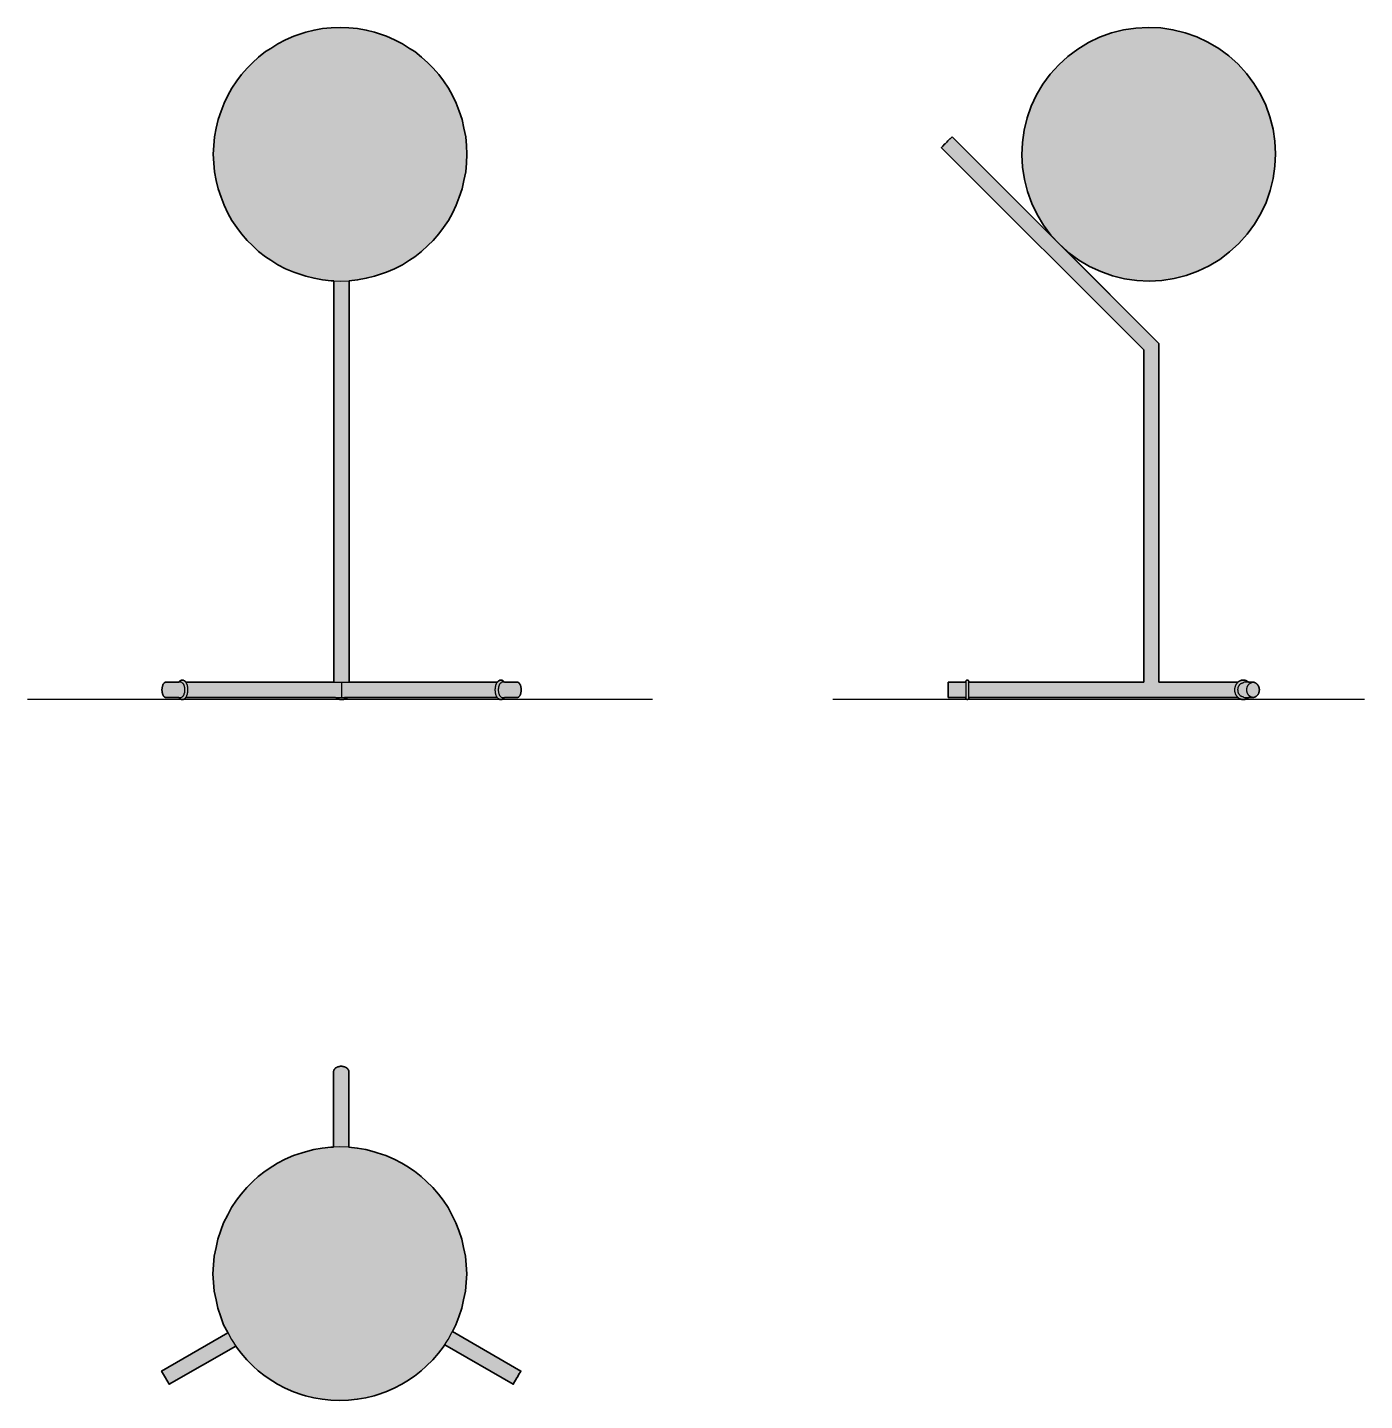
# Model space of a CAD drawing. Header units: millimetres. Extents: x -29 to 1025, y 62 to 1144.
import ezdxf

# ---------------------------------------------------------------- set-up
doc = ezdxf.new("R2010")
doc.units = ezdxf.units.MM
doc.layers.add('Blocks', color=7, linetype='Continuous')
doc.layers.add('Blocks$Fill', color=7, linetype='Continuous', true_color=0xffffff)
for name, color, linetype, lineweight, true_color in [('Blocks$Inner', 7, 'Continuous', 25, 0x007f00), ('Blocks$Outline', 7, 'Continuous', 35, 0xff3f3f), ('Groud', 7, 'Continuous', 25, 0x243775)]:
    doc.layers.add(name, color=color, linetype=linetype, lineweight=lineweight, true_color=true_color)

# ---------------------------------------------------------------- blocks, each defined once
blk = doc.blocks.new('IC T1 High Table Lamp Top')
at = {"layer": 'Blocks$Fill'}
blk.add_hatch(color=256, dxfattribs=at).paths.add_polyline_path([(129.3, 115.1), (77.1, 85), (80.1, 79.8), (83.1, 74.6), (135.5, 104.8), (136.1, 103.9), (139.8, 99.1), (144.2, 93.8), (149.4, 88.9), (153.3, 85.2), (158.8, 80.9), (164.8, 77), (168.5, 74.7), (174.6, 71.5), (181.1, 68.7), (188, 66.4), (190.5, 65.6), (197, 64), (203.8, 62.8), (210.6, 62), (217.6, 61.8), (224.5, 62), (231.4, 62.8), (238.1, 64), (244.6, 65.6), (247.1, 66.4), (254, 68.7), (260.5, 71.5), (266.6, 74.7), (270.3, 77), (276.4, 80.9), (281.8, 85.2), (285.7, 88.9), (290.9, 93.8), (295.3, 99.1), (299, 103.9), (300.3, 105.8), (354.3, 74.6), (357.2, 79.6), (360.3, 85), (306.4, 116.1), (309.1, 121.6), (311.4, 127.9), (313.8, 134.5), (315.2, 141.1), (316.6, 148), (317.1, 154.8), (317.6, 161.8), (317.1, 168.8), (316.6, 175.6), (315.2, 182.5), (313.8, 189.1), (311.4, 195.8), (309.1, 202), (306, 208.2), (302.9, 213.9), (299, 219.7), (295.3, 224.5), (290.9, 229.8), (285.7, 234.7), (281.8, 238.4), (276.4, 242.7), (270.3, 246.6), (266.6, 248.9), (260.5, 252.1), (254, 254.9), (247.1, 257.2), (244.6, 258), (238.1, 259.6), (231.4, 260.8), (224.7, 261.5), (224.7, 321.2), (224.7, 321.3), (224.7, 321.5), (224.7, 321.6), (224.6, 321.7), (224.6, 321.9), (224.6, 322), (224.5, 322.1), (224.5, 322.3), (224.4, 322.4), (224.3, 322.5), (224.3, 322.6), (224.2, 322.8), (224.1, 322.9), (224, 323), (223.9, 323.1), (223.9, 323.2), (223.8, 323.3), (223.7, 323.5), (223.5, 323.6), (223.4, 323.7), (223.3, 323.8), (223.2, 323.9), (223.1, 324), (222.9, 324.1), (222.8, 324.1), (222.7, 324.2), (222.5, 324.3), (222.4, 324.4), (222.2, 324.5), (222.1, 324.6), (221.9, 324.6), (221.8, 324.7), (221.6, 324.8), (221.5, 324.8), (221.3, 324.9), (221.1, 324.9), (221, 325), (220.8, 325), (220.6, 325.1), (220.4, 325.1), (220.2, 325.2), (220.1, 325.2), (219.9, 325.2), (219.7, 325.2), (219.5, 325.3), (219.3, 325.3), (219.1, 325.3), (218.9, 325.3), (218.7, 325.3), (218.5, 325.3), (218.3, 325.3), (218.1, 325.3), (217.9, 325.3), (217.7, 325.2), (217.5, 325.2), (217.4, 325.2), (217.2, 325.2), (217, 325.1), (216.8, 325.1), (216.6, 325), (216.5, 325), (216.3, 324.9), (216.1, 324.9), (215.9, 324.8), (215.8, 324.8), (215.6, 324.7), (215.5, 324.6), (215.3, 324.6), (215.2, 324.5), (215, 324.4), (214.9, 324.3), (214.7, 324.2), (214.6, 324.1), (214.5, 324.1), (214.3, 324), (214.2, 323.9), (214.1, 323.8), (214, 323.7), (213.9, 323.6), (213.8, 323.5), (213.7, 323.3), (213.6, 323.2), (213.5, 323.1), (213.4, 323), (213.3, 322.9), (213.2, 322.8), (213.1, 322.6), (213.1, 322.5), (213, 322.4), (213, 322.3), (212.9, 322.1), (212.9, 322), (212.8, 321.9), (212.8, 321.7), (212.8, 321.6), (212.7, 321.5), (212.7, 321.3), (212.7, 321.2), (212.7, 321.1), (212.7, 319.8), (212.7, 261.6), (210.6, 261.6), (203.8, 260.8), (197, 259.6), (190.5, 258), (188, 257.2), (181.1, 254.9), (174.6, 252.1), (168.5, 248.9), (164.8, 246.6), (158.8, 242.7), (153.3, 238.4), (149.4, 234.7), (144.2, 229.8), (139.8, 224.5), (136.1, 219.7), (132.2, 213.9), (129.2, 208.2), (126, 202), (123.7, 195.8), (121.4, 189.1), (120, 182.5), (118.5, 175.6), (118, 168.8), (117.6, 161.8), (118.5, 148), (120, 141.1), (121.4, 134.5), (123.7, 127.9), (126, 121.6), (129.2, 115.4)], flags=0)
at = {"layer": 'Blocks$Inner'}
for points in [[(224.7, 261.5), (224.7, 271.2), (224.7, 321.1), (224.7, 321.2), (224.7, 321.3), (224.7, 321.5), (224.7, 321.6), (224.6, 321.7), (224.6, 321.9), (224.6, 322), (224.5, 322.1), (224.5, 322.3), (224.4, 322.4), (224.3, 322.5), (224.3, 322.6), (224.2, 322.8), (224.1, 322.9), (224, 323), (223.9, 323.1), (223.9, 323.2), (223.8, 323.3), (223.7, 323.5), (223.5, 323.6), (223.4, 323.7), (223.3, 323.8), (223.2, 323.9), (223.1, 324), (222.9, 324.1), (222.8, 324.1), (222.7, 324.2), (222.5, 324.3), (222.4, 324.4), (222.2, 324.5), (222.1, 324.6), (221.9, 324.6), (221.8, 324.7), (221.6, 324.8), (221.5, 324.8), (221.3, 324.9), (221.1, 324.9), (221, 325), (220.8, 325), (220.6, 325.1), (220.4, 325.1), (220.2, 325.2), (220.1, 325.2), (219.9, 325.2), (219.7, 325.2), (219.5, 325.3), (219.3, 325.3), (219.1, 325.3), (218.9, 325.3), (218.7, 325.3), (218.5, 325.3), (218.3, 325.3), (218.1, 325.3), (217.9, 325.3), (217.7, 325.2), (217.5, 325.2), (217.4, 325.2), (217.2, 325.2), (217, 325.1), (216.8, 325.1), (216.6, 325), (216.5, 325), (216.3, 324.9), (216.1, 324.9), (215.9, 324.8), (215.8, 324.8), (215.6, 324.7), (215.5, 324.6), (215.3, 324.6), (215.2, 324.5), (215, 324.4), (214.9, 324.3), (214.7, 324.2), (214.6, 324.1), (214.5, 324.1), (214.3, 324), (214.2, 323.9), (214.1, 323.8), (214, 323.7), (213.9, 323.6), (213.8, 323.5), (213.7, 323.3), (213.6, 323.2), (213.5, 323.1), (213.4, 323), (213.3, 322.9), (213.2, 322.8), (213.1, 322.6), (213.1, 322.5), (213, 322.4), (213, 322.3), (212.9, 322.1), (212.9, 322), (212.8, 321.9), (212.8, 321.7), (212.8, 321.6), (212.7, 321.5), (212.7, 321.3), (212.7, 321.2), (212.7, 321.1), (212.7, 319.8), (212.7, 271), (212.7, 261.6)], [(129.3, 115.1), (77.1, 85), (80.1, 79.8), (83.1, 74.6), (135.5, 104.8)], [(300.3, 105.8), (354.3, 74.6), (357.2, 79.6), (357.3, 79.8), (357.4, 80), (357.5, 80.2), (357.6, 80.3), (359.1, 83), (359.2, 83.1), (359.3, 83.3), (359.3, 83.4), (359.4, 83.5), (359.5, 83.6), (359.5, 83.7), (360.3, 85), (360.3, 85), (360.3, 85), (360.3, 85), (306.4, 116.1)]]:
    blk.add_lwpolyline(points, dxfattribs=at)
blk.add_lwpolyline([(117.6, 161.8), (118, 154.8), (118.5, 148), (120, 141.1), (121.4, 134.5), (123.7, 127.9), (126, 121.6), (129.2, 115.4), (132.2, 109.8), (136.1, 103.9), (139.8, 99.1), (144.2, 93.8), (149.4, 88.9), (153.3, 85.2), (158.8, 80.9), (164.8, 77), (168.5, 74.7), (174.6, 71.5), (181.1, 68.7), (188, 66.4), (190.5, 65.6), (197, 64), (203.8, 62.8), (210.6, 62), (217.6, 61.8), (224.5, 62), (231.4, 62.8), (238.1, 64), (244.6, 65.6), (247.1, 66.4), (254, 68.7), (260.5, 71.5), (266.6, 74.7), (270.3, 77), (276.4, 80.9), (281.8, 85.2), (285.7, 88.9), (290.9, 93.8), (295.3, 99.1), (299, 103.9), (302.9, 109.8), (306, 115.4), (309.1, 121.6), (311.4, 127.9), (313.8, 134.5), (315.2, 141.1), (316.6, 148), (317.1, 154.8), (317.6, 161.8), (317.1, 168.8), (316.6, 175.6), (315.2, 182.5), (313.8, 189.1), (311.4, 195.8), (309.1, 202), (306, 208.2), (302.9, 213.9), (299, 219.7), (295.3, 224.5), (290.9, 229.8), (285.7, 234.7), (281.8, 238.4), (276.4, 242.7), (270.3, 246.6), (266.6, 248.9), (260.5, 252.1), (254, 254.9), (247.1, 257.2), (244.6, 258), (238.1, 259.6), (231.4, 260.8), (224.5, 261.6), (217.6, 261.8), (210.6, 261.6), (203.8, 260.8), (197, 259.6), (190.5, 258), (188, 257.2), (181.1, 254.9), (174.6, 252.1), (168.5, 248.9), (164.8, 246.6), (158.8, 242.7), (153.3, 238.4), (149.4, 234.7), (144.2, 229.8), (139.8, 224.5), (136.1, 219.7), (132.2, 213.9), (129.2, 208.2), (126, 202), (123.7, 195.8), (121.4, 189.1), (120, 182.5), (118.5, 175.6), (118, 168.8)], close=True, dxfattribs=at)
at = {"layer": 'Blocks$Outline'}
for points in [[(224.7, 261.5), (224.7, 271.2), (224.7, 321.1), (224.7, 321.2), (224.7, 321.3), (224.7, 321.5), (224.7, 321.6), (224.6, 321.7), (224.6, 321.9), (224.6, 322), (224.5, 322.1), (224.5, 322.3), (224.4, 322.4), (224.3, 322.5), (224.3, 322.6), (224.2, 322.8), (224.1, 322.9), (224, 323), (223.9, 323.1), (223.9, 323.2), (223.8, 323.3), (223.7, 323.5), (223.5, 323.6), (223.4, 323.7), (223.3, 323.8), (223.2, 323.9), (223.1, 324), (222.9, 324.1), (222.8, 324.1), (222.7, 324.2), (222.5, 324.3), (222.4, 324.4), (222.2, 324.5), (222.1, 324.6), (221.9, 324.6), (221.8, 324.7), (221.6, 324.8), (221.5, 324.8), (221.3, 324.9), (221.1, 324.9), (221, 325), (220.8, 325), (220.6, 325.1), (220.4, 325.1), (220.2, 325.2), (220.1, 325.2), (219.9, 325.2), (219.7, 325.2), (219.5, 325.3), (219.3, 325.3), (219.1, 325.3), (218.9, 325.3), (218.7, 325.3), (218.5, 325.3), (218.3, 325.3), (218.1, 325.3), (217.9, 325.3), (217.7, 325.2), (217.5, 325.2), (217.4, 325.2), (217.2, 325.2), (217, 325.1), (216.8, 325.1), (216.6, 325), (216.5, 325), (216.3, 324.9), (216.1, 324.9), (215.9, 324.8), (215.8, 324.8), (215.6, 324.7), (215.5, 324.6), (215.3, 324.6), (215.2, 324.5), (215, 324.4), (214.9, 324.3), (214.7, 324.2), (214.6, 324.1), (214.5, 324.1), (214.3, 324), (214.2, 323.9), (214.1, 323.8), (214, 323.7), (213.9, 323.6), (213.8, 323.5), (213.7, 323.3), (213.6, 323.2), (213.5, 323.1), (213.4, 323), (213.3, 322.9), (213.2, 322.8), (213.1, 322.6), (213.1, 322.5), (213, 322.4), (213, 322.3), (212.9, 322.1), (212.9, 322), (212.8, 321.9), (212.8, 321.7), (212.8, 321.6), (212.7, 321.5), (212.7, 321.3), (212.7, 321.2), (212.7, 321.1), (212.7, 319.8)], [(212.7, 319.8), (212.7, 271), (212.7, 261.6)], [(212.7, 261.6), (210.6, 261.6), (203.8, 260.8), (197, 259.6), (190.5, 258), (188, 257.2), (181.1, 254.9), (174.6, 252.1), (168.5, 248.9), (164.8, 246.6), (158.8, 242.7), (153.3, 238.4), (149.4, 234.7), (144.2, 229.8), (139.8, 224.5), (136.1, 219.7), (132.2, 213.9), (129.2, 208.2), (126, 202), (123.7, 195.8), (121.4, 189.1), (120, 182.5), (118.5, 175.6), (118, 168.8), (117.6, 161.8)], [(306.4, 116.1), (309.1, 121.6), (311.4, 127.9), (313.8, 134.5), (315.2, 141.1), (316.6, 148), (317.1, 154.8), (317.6, 161.8), (317.1, 168.8), (316.6, 175.6), (315.2, 182.5), (313.8, 189.1), (311.4, 195.8), (309.1, 202), (306, 208.2), (302.9, 213.9), (299, 219.7), (295.3, 224.5), (290.9, 229.8), (285.7, 234.7), (281.8, 238.4), (276.4, 242.7), (270.3, 246.6), (266.6, 248.9), (260.5, 252.1), (254, 254.9), (247.1, 257.2), (244.6, 258), (238.1, 259.6), (231.4, 260.8), (224.7, 261.5)], [(117.6, 161.8), (118, 154.8), (118.5, 148), (120, 141.1), (121.4, 134.5), (123.7, 127.9), (126, 121.6), (129.2, 115.4), (129.3, 115.1)], [(129.3, 115.1), (77.1, 85), (80.1, 79.8), (83.1, 74.6), (135.5, 104.8)], [(300.3, 105.8), (354.3, 74.6), (357.2, 79.6), (357.3, 79.8), (357.4, 80), (357.5, 80.2), (357.6, 80.3), (359.1, 83), (359.2, 83.1), (359.3, 83.3), (359.3, 83.4), (359.4, 83.5), (359.5, 83.6), (359.5, 83.7), (360.3, 85), (360.3, 85), (360.3, 85), (360.3, 85), (306.4, 116.1)], [(135.5, 104.8), (136.1, 103.9), (139.8, 99.1), (144.2, 93.8), (149.4, 88.9), (153.3, 85.2), (158.8, 80.9), (164.8, 77), (168.5, 74.7), (174.6, 71.5), (181.1, 68.7), (188, 66.4), (190.5, 65.6), (197, 64), (203.8, 62.8), (210.6, 62), (217.6, 61.8), (224.5, 62), (231.4, 62.8), (238.1, 64), (244.6, 65.6), (247.1, 66.4), (254, 68.7), (260.5, 71.5), (266.6, 74.7), (270.3, 77), (276.4, 80.9), (281.8, 85.2), (285.7, 88.9), (290.9, 93.8), (295.3, 99.1), (299, 103.9), (300.3, 105.8)]]:
    blk.add_lwpolyline(points, dxfattribs=at)
blk = doc.blocks.new('IC T1 High Table Lamp Side')
at = {"layer": 'Blocks$Fill'}
blk.add_hatch(color=256, dxfattribs=at).paths.add_polyline_path([(85.8, 435.3), (85.6, 435.1), (245.1, 275.7), (245.1, 13.7), (107.3, 13.7), (107.3, 14.2), (107.2, 14.4), (107.2, 14.6), (107.1, 14.8), (106.9, 15), (106.7, 15.2), (106.5, 15.3), (106.3, 15.3), (106.1, 15.4), (105.8, 15.3), (105.6, 15.3), (105.4, 15.2), (105.2, 15), (105.1, 14.8), (105, 14.6), (104.9, 14.4), (104.9, 14.2), (104.9, 14.2), (104.9, 13.7), (91.1, 13.7), (91.1, 13.7), (91.1, 1.7), (91.1, 1.7), (104.9, 1.7), (104.9, 1.2), (104.9, 1.2), (104.9, 0.9), (105, 0.7), (105.1, 0.5), (105.2, 0.3), (105.4, 0.2), (105.6, 0.1), (105.8, 0), (106.1, 0), (106.3, 0), (106.5, 0.1), (106.7, 0.2), (106.9, 0.3), (107.1, 0.5), (107.2, 0.7), (107.2, 0.9), (107.3, 1.2), (107.3, 1.2), (107.3, 1.7), (251, 1.7), (251.1, 1.7), (319.3, 1.7), (319.4, 1.6), (319.4, 1.6), (319.4, 1.5), (319.5, 1.4), (319.7, 1.4), (319.7, 1.3), (319.7, 1.3), (319.8, 1.2), (320, 1.1), (320, 1.1), (320.1, 1.1), (320.2, 1), (320.3, 0.9), (320.3, 0.9), (320.3, 0.9), (320.5, 0.8), (320.6, 0.7), (320.6, 0.7), (320.6, 0.7), (320.8, 0.7), (320.9, 0.6), (320.9, 0.6), (320.9, 0.6), (321.1, 0.5), (321.2, 0.4), (321.2, 0.4), (321.2, 0.4), (321.4, 0.4), (321.5, 0.3), (321.5, 0.3), (321.5, 0.3), (321.7, 0.3), (321.8, 0.2), (321.8, 0.2), (321.9, 0.2), (322, 0.2), (322.1, 0.1), (322.2, 0.1), (322.2, 0.1), (322.3, 0.1), (322.6, 0.1), (322.6, 0.1), (322.6, 0), (322.8, 0), (322.9, 0), (322.9, 0), (322.9, 0), (323.1, 0), (323.2, 0), (323.2, 0), (323.3, 0), (323.4, 0), (323.6, 0), (323.6, 0), (323.6, 0), (323.7, 0), (323.9, 0), (323.9, 0), (323.9, 0), (324.1, 0), (324.2, 0), (324.2, 0), (324.2, 0), (324.4, 0), (324.5, 0), (324.5, 0.1), (324.6, 0.1), (324.7, 0.1), (325, 0.1), (325, 0.1), (325, 0.1), (325.1, 0.2), (325.3, 0.2), (325.3, 0.2), (325.3, 0.2), (325.5, 0.3), (325.6, 0.3), (325.6, 0.3), (325.6, 0.3), (325.8, 0.4), (325.9, 0.4), (325.9, 0.4), (325.9, 0.4), (326.1, 0.5), (326.2, 0.6), (326.2, 0.6), (326.2, 0.6), (326.4, 0.7), (326.5, 0.7), (326.5, 0.7), (326.5, 0.7), (326.7, 0.8), (326.8, 0.9), (326.8, 0.9), (326.8, 0.9), (327, 1), (327.1, 1.1), (327.1, 1.1), (327.1, 1.1), (327.2, 1.2), (327.4, 1.3), (327.5, 1.3), (327.5, 1.4), (327.6, 1.4), (327.7, 1.5), (327.7, 1.6), (327.7, 1.6), (327.8, 1.7), (331.1, 1.7), (331.2, 1.7), (331.4, 1.7), (331.6, 1.7), (331.8, 1.7), (331.9, 1.7), (332.1, 1.8), (332.2, 1.8), (332.4, 1.9), (332.6, 1.9), (332.7, 2), (332.9, 2), (333, 2.1), (333.2, 2.2), (333.3, 2.3), (333.5, 2.3), (333.6, 2.4), (333.7, 2.5), (333.9, 2.6), (334, 2.7), (334.1, 2.8), (334.3, 2.9), (334.4, 3), (334.5, 3.2), (334.6, 3.3), (334.7, 3.4), (334.9, 3.6), (335, 3.7), (335.1, 3.8), (335.2, 4), (335.3, 4.1), (335.4, 4.3), (335.4, 4.4), (335.5, 4.6), (335.6, 4.7), (335.7, 4.9), (335.8, 5.1), (335.8, 5.2), (335.9, 5.4), (335.9, 5.6), (336, 5.8), (336.1, 5.9), (336.1, 6.1), (336.1, 6.3), (336.2, 6.5), (336.2, 6.7), (336.2, 6.9), (336.2, 7.1), (336.3, 7.3), (336.3, 7.5), (336.3, 7.7), (336.3, 7.9), (336.3, 8.1), (336.2, 8.3), (336.2, 8.4), (336.2, 8.6), (336.2, 8.8), (336.1, 9), (336.1, 9.2), (336.1, 9.4), (336, 9.6), (335.9, 9.7), (335.9, 9.9), (335.8, 10.1), (335.8, 10.3), (335.7, 10.4), (335.6, 10.6), (335.5, 10.8), (335.4, 10.9), (335.4, 11.1), (335.3, 11.2), (335.2, 11.4), (335.1, 11.5), (335, 11.6), (334.9, 11.8), (334.7, 11.9), (334.6, 12), (334.5, 12.2), (334.4, 12.3), (334.3, 12.4), (334.1, 12.5), (334, 12.6), (333.9, 12.7), (333.7, 12.8), (333.6, 12.9), (333.5, 13), (333.3, 13.1), (333.2, 13.2), (333, 13.2), (332.9, 13.3), (332.7, 13.4), (332.6, 13.4), (332.4, 13.5), (332.2, 13.5), (332.1, 13.6), (331.9, 13.6), (331.8, 13.6), (331.6, 13.6), (331.4, 13.7), (331.2, 13.7), (331.1, 13.7), (327.9, 13.7), (327.7, 13.8), (327.7, 13.8), (327.7, 13.8), (327.6, 13.9), (327.5, 14), (327.5, 14), (327.4, 14), (327.3, 14.1), (327.1, 14.2), (327.1, 14.3), (327.1, 14.3), (327, 14.3), (326.8, 14.4), (326.8, 14.4), (326.8, 14.4), (326.7, 14.5), (326.5, 14.6), (326.5, 14.6), (326.5, 14.6), (326.4, 14.7), (326.2, 14.8), (326.2, 14.8), (326.2, 14.8), (326.1, 14.8), (325.9, 14.9), (325.9, 14.9), (325.9, 14.9), (325.8, 15), (325.6, 15), (325.6, 15), (325.6, 15), (325.5, 15.1), (325.3, 15.1), (325.3, 15.1), (325.3, 15.1), (325.1, 15.2), (325, 15.2), (325, 15.2), (325, 15.2), (324.9, 15.2), (324.6, 15.3), (324.5, 15.3), (324.5, 15.3), (324.4, 15.3), (324.2, 15.3), (324.2, 15.3), (324.2, 15.3), (324.1, 15.3), (323.9, 15.4), (323.9, 15.4), (323.9, 15.4), (323.7, 15.4), (323.6, 15.4), (323.6, 15.4), (323.6, 15.4), (323.4, 15.4), (323.3, 15.4), (323.2, 15.4), (323.2, 15.4), (323.1, 15.3), (322.9, 15.3), (322.9, 15.3), (322.9, 15.3), (322.8, 15.3), (322.6, 15.3), (322.6, 15.3), (322.6, 15.3), (322.5, 15.3), (322.2, 15.2), (322.2, 15.2), (322.1, 15.2), (322, 15.2), (321.9, 15.1), (321.8, 15.1), (321.8, 15.1), (321.7, 15.1), (321.5, 15), (321.5, 15), (321.5, 15), (321.4, 15), (321.2, 14.9), (321.2, 14.9), (321.2, 14.9), (321.1, 14.8), (320.9, 14.8), (320.9, 14.8), (320.9, 14.8), (320.8, 14.7), (320.6, 14.6), (320.6, 14.6), (320.6, 14.6), (320.5, 14.5), (320.3, 14.4), (320.3, 14.4), (320.3, 14.4), (320.2, 14.3), (320.1, 14.3), (320, 14.3), (320, 14.2), (319.9, 14.2), (319.7, 14), (319.7, 14), (319.7, 14), (319.5, 13.9), (319.4, 13.8), (319.4, 13.8), (319.4, 13.8), (319.3, 13.7), (319.3, 13.7), (257.1, 13.7), (257.1, 280.7), (180.2, 357.6), (186, 352.3), (193.9, 346.5), (202.3, 341.5), (211.2, 337.4), (220.5, 334.1), (230, 331.7), (239.7, 330.3), (249.5, 329.9), (259.3, 330.4), (269, 331.9), (278.5, 334.3), (287.7, 337.7), (296.6, 341.9), (305, 347), (312.8, 352.9), (320.1, 359.5), (326.6, 366.8), (332.5, 374.7), (337.5, 383.1), (341.6, 392), (344.9, 401.3), (347.2, 410.8), (348.6, 420.5), (349.1, 430.3), (348.6, 440.1), (347.1, 449.8), (344.6, 459.3), (341.3, 468.6), (337.1, 477.4), (332, 485.8), (326.1, 493.7), (319.5, 500.9), (312.2, 507.5), (304.3, 513.3), (295.8, 518.3), (287, 522.5), (277.7, 525.7), (268.2, 528.1), (258.5, 529.5), (248.7, 529.9), (238.9, 529.4), (229.2, 527.9), (219.6, 525.5), (210.4, 522.1), (201.6, 517.9), (193.2, 512.8), (185.3, 506.9), (178.1, 500.3), (171.5, 493), (165.7, 485.1), (160.7, 476.7), (156.5, 467.8), (153.3, 458.5), (150.9, 449), (149.5, 439.3), (149.1, 429.5), (149.6, 419.7), (151.1, 410), (153.5, 400.5), (156.9, 391.2), (161.1, 382.4), (166.2, 374), (172, 366.1), (177.1, 360.7), (94.1, 443.6), (93.8, 443.4), (93.8, 443.4), (93.8, 443.4), (92.5, 442), (92.4, 442), (90.8, 440.4), (90, 439.5), (89.8, 439.4), (89.7, 439.3), (89.6, 439.1), (89.4, 439), (88.9, 438.5), (88.9, 438.4), (88.6, 438.2), (88.6, 438.2), (88.5, 438), (88.2, 437.8), (86.8, 436.4), (86.5, 436.1), (86.4, 436), (86.4, 436), (86.1, 435.6), (85.9, 435.5), (85.8, 435.3)], flags=0)
at = {"layer": 'Blocks$Inner'}
for points in [[(149.1, 429.5), (149.6, 419.7), (151.1, 410), (153.5, 400.5), (156.9, 391.2), (161.1, 382.4), (166.2, 374), (172, 366.1), (178.7, 358.9), (186, 352.3), (193.9, 346.5), (202.3, 341.5), (211.2, 337.4), (220.5, 334.1), (230, 331.7), (239.7, 330.3), (249.5, 329.9), (259.3, 330.4), (269, 331.9), (278.5, 334.3), (287.7, 337.7), (296.6, 341.9), (305, 347), (312.8, 352.9), (320.1, 359.5), (326.6, 366.8), (332.5, 374.7), (337.5, 383.1), (341.6, 392), (344.9, 401.3), (347.2, 410.8), (348.6, 420.5), (349.1, 430.3), (348.6, 440.1), (347.1, 449.8), (344.6, 459.3), (341.3, 468.6), (337.1, 477.4), (332, 485.8), (326.1, 493.7), (319.5, 500.9), (312.2, 507.5), (304.3, 513.3), (295.8, 518.3), (287, 522.5), (277.7, 525.7), (268.2, 528.1), (258.5, 529.5), (248.7, 529.9), (238.9, 529.4), (229.2, 527.9), (219.6, 525.5), (210.4, 522.1), (201.6, 517.9), (193.2, 512.8), (185.3, 506.9), (178.1, 500.3), (171.5, 493), (165.7, 485.1), (160.7, 476.7), (156.5, 467.8), (153.3, 458.5), (150.9, 449), (149.5, 439.3)], [(104.9, 1.2), (104.9, 1.2), (104.9, 0.9), (105, 0.7), (105.1, 0.5), (105.2, 0.3), (105.4, 0.2), (105.6, 0.1), (105.8, 0), (106.1, 0), (106.3, 0), (106.5, 0.1), (106.7, 0.2), (106.9, 0.3), (107.1, 0.5), (107.2, 0.7), (107.2, 0.9), (107.3, 1.2), (107.3, 1.2), (107.3, 1.2), (107.3, 1.2), (107.3, 1.3), (107.3, 1.4), (107.3, 1.4), (107.3, 1.5), (107.3, 1.6), (107.3, 1.8), (107.3, 1.9), (107.3, 2.1), (107.3, 2.2), (107.3, 2.4), (107.3, 2.6), (107.3, 2.8), (107.3, 3), (107.3, 3.3), (107.3, 3.5), (107.3, 3.7), (107.3, 4), (107.3, 4.3), (107.3, 4.6), (107.3, 4.8), (107.3, 5.1), (107.3, 5.4), (107.3, 5.7), (107.3, 6), (107.3, 6.3), (107.3, 6.7), (107.3, 7), (107.3, 7.3), (107.3, 7.6), (107.3, 7.9), (107.3, 8.2), (107.3, 8.6), (107.3, 8.9), (107.3, 9.2), (107.3, 9.5), (107.3, 9.8), (107.3, 10.1), (107.3, 10.4), (107.3, 10.7), (107.3, 11), (107.3, 11.2), (107.3, 11.5), (107.3, 11.7), (107.3, 12), (107.3, 12.2), (107.3, 12.4), (107.3, 12.7), (107.3, 12.9), (107.3, 13), (107.3, 13.2), (107.3, 13.4), (107.3, 13.5), (107.3, 13.7), (107.3, 13.8), (107.3, 13.9), (107.3, 14), (107.3, 14), (107.3, 14.1), (107.3, 14.1), (107.3, 14.2), (107.3, 14.2), (107.2, 14.4), (107.2, 14.6), (107.1, 14.8), (106.9, 15), (106.7, 15.2), (106.5, 15.3), (106.3, 15.3), (106.1, 15.4), (105.8, 15.3), (105.6, 15.3), (105.4, 15.2), (105.2, 15), (105.1, 14.8), (105, 14.6), (104.9, 14.4), (104.9, 14.2), (104.9, 14.2), (104.9, 14.1), (104.9, 14.1), (104.9, 14), (104.9, 14), (104.9, 13.9), (104.9, 13.8), (104.9, 13.7), (104.9, 13.5), (104.9, 13.4), (104.9, 13.2), (104.9, 13), (104.9, 12.9), (104.9, 12.7), (104.9, 12.4), (104.9, 12.2), (104.9, 12), (104.9, 11.7), (104.9, 11.5), (104.9, 11.2), (104.9, 11), (104.9, 10.7), (104.9, 10.4), (104.9, 10.1), (104.9, 9.8), (104.9, 9.5), (104.9, 9.2), (104.9, 8.9), (104.9, 8.6), (104.9, 8.2), (104.9, 7.9), (104.9, 7.6), (104.9, 7.3), (104.9, 7), (104.9, 6.7), (104.9, 6.3), (104.9, 6), (104.9, 5.7), (104.9, 5.4), (104.9, 5.1), (104.9, 4.8), (104.9, 4.6), (104.9, 4.3), (104.9, 4), (104.9, 3.7), (104.9, 3.5), (104.9, 3.3), (104.9, 3), (104.9, 2.8), (104.9, 2.6), (104.9, 2.4), (104.9, 2.2), (104.9, 2.1), (104.9, 1.9), (104.9, 1.8), (104.9, 1.6), (104.9, 1.5), (104.9, 1.4), (104.9, 1.4), (104.9, 1.3), (104.9, 1.2), (104.9, 1.2)]]:
    blk.add_lwpolyline(points, close=True, dxfattribs=at)
for points in [[(319.3, 13.7), (257.1, 13.7), (257.1, 280.7), (94.1, 443.6), (93.8, 443.4), (93.8, 443.4), (93.8, 443.4), (92.5, 442), (92.4, 442), (90.8, 440.4), (90, 439.5), (89.8, 439.4), (89.7, 439.3), (89.6, 439.1), (89.4, 439), (88.9, 438.5), (88.9, 438.4), (88.6, 438.2), (88.5, 438), (88.2, 437.8), (86.8, 436.4), (86.5, 436.1), (86.4, 436), (86.4, 436), (86.1, 435.6), (85.9, 435.5), (85.8, 435.3), (85.8, 435.3), (85.6, 435.1), (245.1, 275.7), (245.1, 13.7), (107.3, 13.7)], [(104.9, 13.7), (91.1, 13.7), (91.1, 12.8), (91.1, 10.1), (91.1, 10.1), (91.1, 9.9), (91.1, 9.7), (91.1, 9.6), (91.1, 9.4), (91.1, 9.2), (91.1, 8.1), (91.1, 7.9), (91.1, 7.7), (91.1, 7.5), (91.1, 7.3), (91.1, 7.1), (91.1, 6.9), (91.1, 6.7), (91.1, 6.5), (91.1, 6.3), (91.1, 6.1), (91.1, 5.9), (91.1, 5.8), (91.1, 5.6), (91.1, 5.4), (91.1, 5.2), (91.1, 5.2), (91.1, 1.7), (104.9, 1.7)], [(327.9, 13.7), (327.7, 13.8), (327.7, 13.8), (327.7, 13.8), (327.6, 13.9), (327.5, 14), (327.5, 14), (327.4, 14), (327.3, 14.1), (327.2, 14.2), (327.1, 14.3), (327.1, 14.3), (327, 14.3), (326.8, 14.4), (326.8, 14.4), (326.8, 14.4), (326.7, 14.5), (326.5, 14.6), (326.5, 14.6), (326.4, 14.7), (326.2, 14.8), (326.2, 14.8), (326.1, 14.8), (325.9, 14.9), (325.9, 14.9), (325.8, 15), (325.6, 15), (325.6, 15), (325.5, 15.1), (325.3, 15.1), (325.3, 15.1), (325.1, 15.2), (325, 15.2), (325, 15.2), (324.9, 15.2), (324.8, 15.2), (324.7, 15.3), (324.6, 15.3), (324.5, 15.3), (324.4, 15.3), (324.2, 15.3), (324.2, 15.3), (324.1, 15.3), (323.9, 15.4), (323.9, 15.4), (323.7, 15.4), (323.6, 15.4), (323.6, 15.4), (323.4, 15.4), (323.3, 15.4), (323.2, 15.4), (323.1, 15.3), (322.9, 15.3), (322.9, 15.3), (322.8, 15.3), (322.6, 15.3), (322.6, 15.3), (322.5, 15.3), (322.4, 15.2), (322.3, 15.2), (322.2, 15.2), (322.1, 15.2), (322, 15.2), (321.9, 15.1), (321.8, 15.1), (321.7, 15.1), (321.5, 15), (321.5, 15), (321.4, 15), (321.2, 14.9), (321.2, 14.9), (321.1, 14.8), (320.9, 14.8), (320.9, 14.8), (320.8, 14.7), (320.6, 14.6), (320.6, 14.6), (320.5, 14.5), (320.3, 14.4), (320.3, 14.4), (320.3, 14.4), (320.2, 14.3), (320.1, 14.3), (320, 14.2), (319.9, 14.2), (319.8, 14.1), (319.7, 14), (319.7, 14), (319.7, 14), (319.5, 13.9), (319.4, 13.8), (319.4, 13.8), (319.4, 13.8), (319.3, 13.7), (319.2, 13.6), (319.2, 13.6), (319.1, 13.5), (319, 13.4), (318.9, 13.3), (318.9, 13.3), (318.9, 13.3), (318.8, 13.2), (318.7, 13.1), (318.7, 13), (318.7, 13), (318.6, 12.9), (318.5, 12.8), (318.5, 12.8), (318.4, 12.8), (318.4, 12.6), (318.3, 12.5), (318.2, 12.5), (318.2, 12.5), (318.2, 12.4), (318.1, 12.2), (318, 12.2), (318, 12.1), (317.9, 11.9), (317.9, 11.9), (317.9, 11.9), (317.8, 11.7), (317.7, 11.6), (317.7, 11.6), (317.7, 11.6), (317.6, 11.4), (317.5, 11.3), (317.5, 11.3), (317.5, 11.2), (317.5, 11.1), (317.4, 10.9), (317.4, 10.9), (317.4, 10.9), (317.3, 10.8), (317.3, 10.6), (317.2, 10.6), (317.2, 10.5), (317.2, 10.4), (317.1, 10.2), (317.1, 10.2), (317.1, 10.2), (317.1, 10), (317, 9.9), (317, 9.8), (317, 9.8), (317, 9.7), (316.9, 9.5), (316.9, 9.5), (316.9, 9.5), (316.9, 9.3), (316.9, 9.2), (316.9, 9.1), (316.9, 9.1), (316.8, 8.9), (316.8, 8.8), (316.8, 8.8), (316.8, 8.7), (316.8, 8.6), (316.8, 8.4), (316.8, 8.4), (316.8, 8.4), (316.8, 8.2), (316.8, 8.1), (316.8, 8), (316.8, 8), (316.7, 7.9), (316.7, 7.7), (316.7, 7.7), (316.7, 7.6), (316.7, 7.5), (316.8, 7.3), (316.8, 7.3), (316.8, 7.3), (316.8, 7.1), (316.8, 7), (316.8, 6.9), (316.8, 6.9), (316.8, 6.8), (316.8, 6.6), (316.8, 6.6), (316.8, 6.5), (316.8, 6.4), (316.9, 6.2), (316.9, 6.2), (316.9, 6.2), (316.9, 6), (316.9, 5.9), (316.9, 5.8), (316.9, 5.8), (317, 5.7), (317, 5.5), (317, 5.5), (317, 5.5), (317.1, 5.3), (317.1, 5.2), (317.1, 5.1), (317.1, 5.1), (317.2, 5), (317.2, 4.8), (317.2, 4.8), (317.3, 4.7), (317.3, 4.6), (317.4, 4.4), (317.4, 4.4), (317.4, 4.4), (317.5, 4.3), (317.5, 4.1), (317.5, 4.1), (317.5, 4.1), (317.6, 3.9), (317.7, 3.8), (317.7, 3.8), (317.7, 3.7), (317.8, 3.6), (317.9, 3.5), (317.9, 3.4), (317.9, 3.4), (318, 3.3), (318, 3.2), (318, 3.1), (318.1, 3.1), (318.2, 3), (318.2, 2.9), (318.2, 2.8), (318.3, 2.8), (318.4, 2.7), (318.4, 2.6), (318.5, 2.6), (318.5, 2.5), (318.6, 2.4), (318.7, 2.3), (318.7, 2.3), (318.7, 2.3), (318.8, 2.2), (318.9, 2), (318.9, 2), (318.9, 2), (319, 1.9), (319.1, 1.8), (319.2, 1.8), (319.2, 1.8), (319.3, 1.7), (319.4, 1.6), (319.4, 1.6), (319.4, 1.5), (319.5, 1.4), (319.7, 1.4), (319.7, 1.3), (319.7, 1.3), (319.8, 1.2), (319.9, 1.2), (320, 1.1), (320.1, 1.1), (320.2, 1), (320.3, 0.9), (320.3, 0.9), (320.3, 0.9), (320.5, 0.8), (320.6, 0.7), (320.6, 0.7), (320.8, 0.7), (320.9, 0.6), (320.9, 0.6), (321.1, 0.5), (321.2, 0.4), (321.2, 0.4), (321.4, 0.4), (321.5, 0.3), (321.5, 0.3), (321.7, 0.3), (321.8, 0.2), (321.9, 0.2), (322, 0.2), (322.1, 0.1), (322.2, 0.1), (322.3, 0.1), (322.4, 0.1), (322.5, 0.1), (322.6, 0.1), (322.6, 0), (322.8, 0), (322.9, 0), (322.9, 0), (323.1, 0), (323.2, 0), (323.3, 0), (323.4, 0), (323.6, 0), (323.6, 0), (323.7, 0), (323.9, 0), (323.9, 0), (324.1, 0), (324.2, 0), (324.2, 0), (324.4, 0), (324.5, 0), (324.6, 0.1), (324.7, 0.1), (324.8, 0.1), (324.9, 0.1), (325, 0.1), (325, 0.1), (325.1, 0.2), (325.3, 0.2), (325.3, 0.2), (325.5, 0.3), (325.6, 0.3), (325.6, 0.3), (325.8, 0.4), (325.9, 0.4), (325.9, 0.4), (326.1, 0.5), (326.2, 0.6), (326.2, 0.6), (326.4, 0.7), (326.5, 0.7), (326.5, 0.7), (326.7, 0.8), (326.8, 0.9), (326.8, 0.9), (326.8, 0.9), (327, 1), (327.1, 1.1), (327.1, 1.1), (327.2, 1.2), (327.3, 1.2), (327.4, 1.3), (327.5, 1.3), (327.5, 1.4), (327.6, 1.4), (327.7, 1.5), (327.7, 1.6), (327.7, 1.6), (327.8, 1.7)], [(323.5, 13), (323.5, 13), (323.3, 13), (323.2, 13), (323.1, 12.9), (323, 12.9), (322.9, 12.9), (322.9, 12.9), (322.8, 12.9), (322.7, 12.9), (322.6, 12.8), (322.5, 12.8), (322.4, 12.8), (322.2, 12.7), (322.1, 12.7), (322, 12.6), (321.9, 12.6), (321.8, 12.5), (321.7, 12.5), (321.6, 12.4), (321.5, 12.4), (321.4, 12.3), (321.3, 12.2), (321.3, 12.2), (321.2, 12.2), (321.1, 12.1), (321, 12), (320.9, 11.9), (320.8, 11.8), (320.8, 11.8), (320.7, 11.7), (320.6, 11.6), (320.5, 11.5), (320.4, 11.4), (320.3, 11.3), (320.3, 11.2), (320.2, 11.1), (320.1, 11), (320.1, 10.9), (320, 10.8), (319.9, 10.7), (319.9, 10.5), (319.8, 10.4), (319.7, 10.3), (319.7, 10.2), (319.6, 10.1), (319.6, 10), (319.5, 9.8), (319.5, 9.7), (319.5, 9.7), (319.4, 9.5), (319.4, 9.4), (319.3, 9.3), (319.3, 9.1), (319.3, 9), (319.3, 8.9), (319.2, 8.7), (319.2, 8.6), (319.2, 8.5), (319.2, 8.3), (319.2, 8.2), (319.2, 8.1), (319.1, 7.9), (319.1, 7.8), (319.1, 7.7), (319.1, 7.5), (319.1, 7.4), (319.2, 7.3), (319.2, 7.1), (319.2, 7), (319.2, 6.9), (319.2, 6.7), (319.2, 6.6), (319.3, 6.5), (319.3, 6.3), (319.3, 6.2), (319.3, 6.1), (319.4, 5.9), (319.4, 5.8), (319.5, 5.7), (319.5, 5.6), (319.5, 5.5), (319.6, 5.4), (319.6, 5.2), (319.7, 5.1), (319.7, 5), (319.8, 4.9), (319.9, 4.8), (319.9, 4.7), (320, 4.6), (320.1, 4.5), (320.1, 4.4), (320.2, 4.2), (320.3, 4.2), (320.3, 4), (320.4, 4), (320.5, 3.9), (320.6, 3.8), (320.7, 3.7), (320.8, 3.6), (320.8, 3.5), (320.9, 3.4), (321, 3.3), (321.1, 3.3), (321.2, 3.2), (321.3, 3.1), (321.3, 3.1), (321.4, 3), (321.5, 3), (321.6, 2.9), (321.7, 2.9), (321.8, 2.8), (321.9, 2.8), (322, 2.7), (322.1, 2.7), (322.2, 2.6), (322.4, 2.6), (322.5, 2.5), (322.6, 2.5), (322.7, 2.5), (322.8, 2.4), (322.9, 2.4), (322.9, 2.4), (323, 2.4), (323.1, 2.4), (323.2, 2.4), (323.3, 2.4), (323.5, 2.4), (323.6, 2.4), (323.6, 2.4)], [(324.4, 1.7), (331.1, 1.7), (331.2, 1.7), (331.4, 1.7), (331.6, 1.7), (331.8, 1.7), (331.9, 1.7), (332.1, 1.8), (332.2, 1.8), (332.4, 1.9), (332.6, 1.9), (332.7, 2), (332.9, 2), (333, 2.1), (333.2, 2.2), (333.3, 2.3), (333.5, 2.3), (333.6, 2.4), (333.7, 2.5), (333.9, 2.6), (334, 2.7), (334.1, 2.8), (334.3, 2.9), (334.4, 3), (334.5, 3.2), (334.6, 3.3), (334.7, 3.4), (334.9, 3.6), (335, 3.7), (335.1, 3.8), (335.2, 4), (335.3, 4.1), (335.4, 4.3), (335.4, 4.4), (335.5, 4.6), (335.6, 4.7), (335.7, 4.9), (335.8, 5.1), (335.8, 5.2), (335.9, 5.4), (335.9, 5.6), (336, 5.8), (336.1, 5.9), (336.1, 6.1), (336.1, 6.3), (336.2, 6.5), (336.2, 6.7), (336.2, 6.9), (336.2, 7.1), (336.3, 7.3), (336.3, 7.5), (336.3, 7.7), (336.3, 7.9), (336.3, 8.1), (336.2, 8.3), (336.2, 8.4), (336.2, 8.6), (336.2, 8.8), (336.1, 9), (336.1, 9.2), (336.1, 9.4), (336, 9.6), (335.9, 9.7), (335.9, 9.9), (335.8, 10.1), (335.8, 10.3), (335.7, 10.4), (335.6, 10.6), (335.5, 10.8), (335.4, 10.9), (335.4, 11.1), (335.3, 11.2), (335.2, 11.4), (335.1, 11.5), (335, 11.6), (334.9, 11.8), (334.7, 11.9), (334.6, 12), (334.5, 12.2), (334.4, 12.3), (334.3, 12.4), (334.1, 12.5), (334, 12.6), (333.9, 12.7), (333.7, 12.8), (333.6, 12.9), (333.5, 13), (333.3, 13.1), (333.2, 13.2), (333, 13.2), (332.9, 13.3), (332.7, 13.4), (332.6, 13.4), (332.4, 13.5), (332.2, 13.5), (332.1, 13.6), (331.9, 13.6), (331.8, 13.6), (331.6, 13.6), (331.4, 13.7), (331.2, 13.7), (331.1, 13.7), (324.2, 13.7)], [(331.4, 1.7), (331.2, 1.7), (331.1, 1.7), (330.9, 1.7), (330.7, 1.7), (330.6, 1.8), (330.4, 1.8), (330.3, 1.9), (330.1, 1.9), (329.9, 2), (329.8, 2), (329.6, 2.1), (329.5, 2.2), (329.3, 2.3), (329.2, 2.3), (329.1, 2.4), (328.9, 2.5), (328.8, 2.6), (328.6, 2.7), (328.5, 2.8), (328.4, 2.9), (328.3, 3), (328.1, 3.2), (328, 3.3), (327.9, 3.4), (327.8, 3.6), (327.7, 3.7), (327.6, 3.8), (327.5, 4), (327.4, 4.1), (327.3, 4.3), (327.2, 4.4), (327.1, 4.6), (327, 4.7), (327, 4.9), (326.9, 5.1), (326.8, 5.2), (326.8, 5.4), (326.7, 5.6), (326.7, 5.8), (326.6, 5.9), (326.6, 6.1), (326.5, 6.3), (326.5, 6.5), (326.5, 6.7), (326.4, 6.9), (326.4, 7.1), (326.4, 7.3), (326.4, 7.5), (326.4, 7.7), (326.4, 7.9), (326.4, 8.1), (326.4, 8.3), (326.4, 8.4), (326.5, 8.6), (326.5, 8.8), (326.5, 9), (326.6, 9.2), (326.6, 9.4), (326.7, 9.6), (326.7, 9.7), (326.8, 9.9), (326.8, 10.1), (326.9, 10.3), (327, 10.4), (327, 10.6), (327.1, 10.8), (327.2, 10.9), (327.3, 11.1), (327.4, 11.2), (327.5, 11.4), (327.6, 11.5), (327.7, 11.6), (327.8, 11.8), (327.9, 11.9), (328, 12), (328.1, 12.2), (328.3, 12.3), (328.4, 12.4), (328.5, 12.5), (328.6, 12.6), (328.8, 12.7), (328.9, 12.8), (329.1, 12.9), (329.2, 13), (329.3, 13.1), (329.5, 13.2), (329.6, 13.2), (329.8, 13.3), (329.9, 13.4), (330.1, 13.4), (330.3, 13.5), (330.4, 13.5), (330.6, 13.6), (330.7, 13.6), (330.9, 13.6), (331.1, 13.6), (331.2, 13.7), (331.4, 13.7)], [(107.3, 1.7), (251, 1.7), (251.1, 1.7), (319.3, 1.7)]]:
    blk.add_lwpolyline(points, dxfattribs=at)
for centre, start, end in [((324.3, 12.9), 87.6576, 175.175), ((324.4, 2.4), 184.825, 272.3424)]:
    blk.add_arc(centre, 0.764, start, end, dxfattribs=at)
at = {"layer": 'Blocks$Outline'}
for points in [[(180.2, 357.6), (186, 352.3), (193.9, 346.5), (202.3, 341.5), (211.2, 337.4), (220.5, 334.1), (230, 331.7), (239.7, 330.3), (249.5, 329.9), (259.3, 330.4), (269, 331.9), (278.5, 334.3), (287.7, 337.7), (296.6, 341.9), (305, 347), (312.8, 352.9), (320.1, 359.5), (326.6, 366.8), (332.5, 374.7), (337.5, 383.1), (341.6, 392), (344.9, 401.3), (347.2, 410.8), (348.6, 420.5), (349.1, 430.3), (348.6, 440.1), (347.1, 449.8), (344.6, 459.3), (341.3, 468.6), (337.1, 477.4), (332, 485.8), (326.1, 493.7), (319.5, 500.9), (312.2, 507.5), (304.3, 513.3), (295.8, 518.3), (287, 522.5), (277.7, 525.7), (268.2, 528.1), (258.5, 529.5), (248.7, 529.9), (238.9, 529.4), (229.2, 527.9), (219.6, 525.5), (210.4, 522.1), (201.6, 517.9), (193.2, 512.8), (185.3, 506.9), (178.1, 500.3), (171.5, 493), (165.7, 485.1), (160.7, 476.7), (156.5, 467.8), (153.3, 458.5), (150.9, 449), (149.5, 439.3), (149.1, 429.5)], [(85.8, 435.3), (85.6, 435.1)], [(85.6, 435.1), (245.1, 275.7)], [(85.9, 435.5), (85.8, 435.3)], [(85.8, 435.3), (85.8, 435.3)], [(86.1, 435.6), (85.9, 435.5)], [(86.4, 436), (86.1, 435.6)], [(86.5, 436.1), (86.4, 436)], [(86.4, 436), (86.4, 436)], [(86.8, 436.4), (86.5, 436.1)], [(88.2, 437.8), (86.8, 436.4)], [(88.5, 438), (88.2, 437.8)], [(88.6, 438.2), (88.5, 438)], [(88.9, 438.4), (88.6, 438.2)], [(88.6, 438.2), (88.6, 438.2)], [(89.4, 439), (88.9, 438.5)], [(88.9, 438.5), (88.9, 438.4)], [(89.6, 439.1), (89.4, 439)], [(89.7, 439.3), (89.6, 439.1)], [(89.8, 439.4), (89.7, 439.3)], [(90, 439.5), (89.8, 439.4)], [(90.8, 440.4), (90, 439.5)], [(92.4, 442), (90.8, 440.4)], [(92.5, 442), (92.4, 442)], [(93.8, 443.4), (92.5, 442)], [(94.1, 443.6), (93.8, 443.4)], [(93.8, 443.4), (93.8, 443.4)], [(93.8, 443.4), (93.8, 443.4)], [(177.1, 360.7), (94.1, 443.6)], [(149.1, 429.5), (149.6, 419.7), (151.1, 410), (153.5, 400.5), (156.9, 391.2), (161.1, 382.4), (166.2, 374), (172, 366.1), (177.1, 360.7)], [(257.1, 280.7), (180.2, 357.6)], [(245.1, 275.7), (245.1, 13.7)], [(257.1, 13.7), (257.1, 280.7)], [(104.9, 13.7), (91.1, 13.7), (91.1, 13.7), (91.1, 12.8), (91.1, 10.1), (91.1, 10.1), (91.1, 9.9), (91.1, 9.7), (91.1, 9.6), (91.1, 9.4), (91.1, 9.2), (91.1, 8.1), (91.1, 7.9), (91.1, 7.7), (91.1, 7.5), (91.1, 7.3), (91.1, 7.1), (91.1, 6.9), (91.1, 6.7), (91.1, 6.5), (91.1, 6.3), (91.1, 6.1), (91.1, 5.9), (91.1, 5.8), (91.1, 5.6), (91.1, 5.4), (91.1, 5.2), (91.1, 5.2), (91.1, 1.7), (91.1, 1.7), (91.1, 1.7)], [(107.3, 13.7), (107.3, 13.8), (107.3, 13.9), (107.3, 14), (107.3, 14), (107.3, 14.1), (107.3, 14.1), (107.3, 14.2), (107.3, 14.2), (107.2, 14.4), (107.2, 14.6), (107.1, 14.8), (106.9, 15), (106.7, 15.2), (106.5, 15.3), (106.3, 15.3), (106.1, 15.4), (105.8, 15.3), (105.6, 15.3), (105.4, 15.2), (105.2, 15), (105.1, 14.8), (105, 14.6), (104.9, 14.4), (104.9, 14.2), (104.9, 14.2), (104.9, 14.1), (104.9, 14.1), (104.9, 14), (104.9, 14), (104.9, 13.9), (104.9, 13.8), (104.9, 13.7)], [(245.1, 13.7), (107.3, 13.7)], [(319.3, 13.7), (257.1, 13.7)], [(327.9, 13.7), (327.9, 13.7), (327.7, 13.8), (327.7, 13.8), (327.7, 13.8), (327.6, 13.9), (327.5, 14), (327.5, 14), (327.4, 14), (327.3, 14.1), (327.2, 14.2), (327.1, 14.2), (327.1, 14.3), (327.1, 14.3), (327, 14.3), (326.8, 14.4), (326.8, 14.4), (326.8, 14.4), (326.7, 14.5), (326.5, 14.6), (326.5, 14.6), (326.5, 14.6), (326.4, 14.7), (326.2, 14.8), (326.2, 14.8), (326.2, 14.8), (326.1, 14.8), (325.9, 14.9), (325.9, 14.9), (325.9, 14.9), (325.8, 15), (325.6, 15), (325.6, 15), (325.6, 15), (325.5, 15.1), (325.3, 15.1), (325.3, 15.1), (325.3, 15.1), (325.1, 15.2), (325, 15.2), (325, 15.2), (325, 15.2), (324.9, 15.2), (324.8, 15.2), (324.7, 15.3), (324.6, 15.3), (324.5, 15.3), (324.5, 15.3), (324.4, 15.3), (324.2, 15.3), (324.2, 15.3), (324.2, 15.3), (324.1, 15.3), (323.9, 15.4), (323.9, 15.4), (323.9, 15.4), (323.7, 15.4), (323.6, 15.4), (323.6, 15.4), (323.6, 15.4), (323.4, 15.4), (323.3, 15.4), (323.2, 15.4), (323.2, 15.4), (323.1, 15.3), (322.9, 15.3), (322.9, 15.3), (322.9, 15.3), (322.8, 15.3), (322.6, 15.3), (322.6, 15.3), (322.6, 15.3), (322.5, 15.3), (322.4, 15.2), (322.3, 15.2), (322.2, 15.2), (322.2, 15.2), (322.1, 15.2), (322, 15.2), (321.9, 15.1), (321.8, 15.1), (321.8, 15.1), (321.7, 15.1), (321.5, 15), (321.5, 15), (321.5, 15), (321.4, 15), (321.2, 14.9), (321.2, 14.9), (321.2, 14.9), (321.1, 14.8), (320.9, 14.8), (320.9, 14.8), (320.9, 14.8), (320.8, 14.7), (320.6, 14.6), (320.6, 14.6), (320.6, 14.6), (320.5, 14.5), (320.3, 14.4), (320.3, 14.4), (320.3, 14.4), (320.2, 14.3), (320.1, 14.3), (320, 14.3), (320, 14.2), (319.9, 14.2), (319.8, 14.1), (319.7, 14), (319.7, 14), (319.7, 14), (319.5, 13.9), (319.4, 13.8), (319.4, 13.8), (319.4, 13.8), (319.3, 13.7), (319.3, 13.7)], [(331.1, 13.7), (327.9, 13.7)], [(331.2, 13.7), (331.1, 13.7)], [(331.4, 13.7), (331.2, 13.7)], [(331.6, 13.6), (331.4, 13.7)], [(331.8, 13.6), (331.6, 13.6)], [(331.9, 13.6), (331.8, 13.6)], [(332.1, 13.6), (331.9, 13.6)], [(332.2, 13.5), (332.1, 13.6)], [(332.4, 13.5), (332.2, 13.5)], [(332.6, 13.4), (332.4, 13.5)], [(332.7, 13.4), (332.6, 13.4)], [(332.9, 13.3), (332.7, 13.4)], [(333, 13.2), (332.9, 13.3)], [(333.2, 13.2), (333, 13.2)], [(333.3, 13.1), (333.2, 13.2)], [(333.5, 13), (333.3, 13.1)], [(333.6, 12.9), (333.5, 13)], [(333.7, 12.8), (333.6, 12.9)], [(333.9, 12.7), (333.7, 12.8)], [(334, 12.6), (333.9, 12.7)], [(334.1, 12.5), (334, 12.6)], [(334.3, 12.4), (334.1, 12.5)], [(334.4, 12.3), (334.3, 12.4)], [(334.5, 12.2), (334.4, 12.3)], [(334.6, 12), (334.5, 12.2)], [(334.7, 11.9), (334.6, 12)], [(334.9, 11.8), (334.7, 11.9)], [(335, 11.6), (334.9, 11.8)], [(335.1, 11.5), (335, 11.6)], [(335.2, 11.4), (335.1, 11.5)], [(335.3, 11.2), (335.2, 11.4)], [(335.4, 11.1), (335.3, 11.2)], [(335.4, 10.9), (335.4, 11.1)], [(335.5, 10.8), (335.4, 10.9)], [(91.1, 1.7), (104.9, 1.7)], [(104.9, 1.7), (104.9, 1.6), (104.9, 1.5), (104.9, 1.4), (104.9, 1.4), (104.9, 1.3), (104.9, 1.2), (104.9, 1.2), (104.9, 1.2)], [(104.9, 1.2), (104.9, 1.2), (104.9, 0.9), (105, 0.7), (105.1, 0.5), (105.2, 0.3), (105.4, 0.2), (105.6, 0.1), (105.8, 0), (106.1, 0), (106.3, 0), (106.5, 0.1), (106.7, 0.2), (106.9, 0.3), (107.1, 0.5), (107.2, 0.7), (107.2, 0.9), (107.3, 1.2), (107.3, 1.2), (107.3, 1.2), (107.3, 1.2), (107.3, 1.3), (107.3, 1.4), (107.3, 1.4), (107.3, 1.5), (107.3, 1.6), (107.3, 1.7)], [(107.3, 1.7), (251, 1.7)], [(251, 1.7), (251.1, 1.7)], [(251.1, 1.7), (319.3, 1.7)], [(319.3, 1.7), (319.4, 1.6), (319.4, 1.6), (319.4, 1.5), (319.5, 1.4), (319.7, 1.4), (319.7, 1.3), (319.7, 1.3), (319.8, 1.2), (319.9, 1.2), (320, 1.1), (320, 1.1), (320.1, 1.1), (320.2, 1), (320.3, 0.9), (320.3, 0.9), (320.3, 0.9), (320.5, 0.8), (320.6, 0.7), (320.6, 0.7), (320.6, 0.7), (320.8, 0.7), (320.9, 0.6), (320.9, 0.6), (320.9, 0.6), (321.1, 0.5), (321.2, 0.4), (321.2, 0.4), (321.2, 0.4), (321.4, 0.4), (321.5, 0.3), (321.5, 0.3), (321.5, 0.3), (321.7, 0.3), (321.8, 0.2), (321.8, 0.2), (321.9, 0.2), (322, 0.2), (322.1, 0.1), (322.2, 0.1), (322.2, 0.1), (322.3, 0.1), (322.4, 0.1), (322.5, 0.1), (322.6, 0.1), (322.6, 0.1), (322.6, 0), (322.8, 0), (322.9, 0), (322.9, 0), (322.9, 0), (323.1, 0), (323.2, 0), (323.2, 0), (323.3, 0), (323.4, 0), (323.6, 0), (323.6, 0), (323.6, 0), (323.7, 0), (323.9, 0), (323.9, 0), (323.9, 0), (324.1, 0), (324.2, 0), (324.2, 0), (324.2, 0), (324.4, 0), (324.5, 0), (324.5, 0.1), (324.6, 0.1), (324.7, 0.1), (324.8, 0.1), (324.9, 0.1), (325, 0.1), (325, 0.1), (325, 0.1), (325.1, 0.2), (325.3, 0.2), (325.3, 0.2), (325.3, 0.2), (325.5, 0.3), (325.6, 0.3), (325.6, 0.3), (325.6, 0.3), (325.8, 0.4), (325.9, 0.4), (325.9, 0.4), (325.9, 0.4), (326.1, 0.5), (326.2, 0.6), (326.2, 0.6), (326.2, 0.6), (326.4, 0.7), (326.5, 0.7), (326.5, 0.7), (326.5, 0.7), (326.7, 0.8), (326.8, 0.9), (326.8, 0.9), (326.8, 0.9), (327, 1), (327.1, 1.1), (327.1, 1.1), (327.1, 1.1), (327.2, 1.2), (327.3, 1.2), (327.4, 1.3), (327.5, 1.3), (327.5, 1.4), (327.6, 1.4), (327.7, 1.5), (327.7, 1.6), (327.7, 1.6), (327.8, 1.7)], [(327.8, 1.7), (331.1, 1.7)], [(331.1, 1.7), (331.2, 1.7)], [(331.2, 1.7), (331.4, 1.7)], [(331.4, 1.7), (331.6, 1.7)], [(331.6, 1.7), (331.8, 1.7)], [(331.8, 1.7), (331.9, 1.7)], [(331.9, 1.7), (332.1, 1.8)], [(332.1, 1.8), (332.2, 1.8)], [(332.2, 1.8), (332.4, 1.9)], [(332.4, 1.9), (332.6, 1.9)], [(332.6, 1.9), (332.7, 2)], [(332.7, 2), (332.9, 2)], [(332.9, 2), (333, 2.1)], [(333, 2.1), (333.2, 2.2)], [(333.2, 2.2), (333.3, 2.3)], [(333.3, 2.3), (333.5, 2.3)], [(333.5, 2.3), (333.6, 2.4)], [(333.6, 2.4), (333.7, 2.5)], [(333.7, 2.5), (333.9, 2.6)], [(333.9, 2.6), (334, 2.7)], [(334, 2.7), (334.1, 2.8)], [(334.1, 2.8), (334.3, 2.9)], [(334.3, 2.9), (334.4, 3)], [(334.4, 3), (334.5, 3.2)], [(334.5, 3.2), (334.6, 3.3)], [(334.6, 3.3), (334.7, 3.4)], [(334.7, 3.4), (334.9, 3.6)], [(334.9, 3.6), (335, 3.7)], [(335, 3.7), (335.1, 3.8)], [(335.1, 3.8), (335.2, 4)], [(335.2, 4), (335.3, 4.1)], [(335.3, 4.1), (335.4, 4.3)], [(335.4, 4.4), (335.5, 4.6)], [(335.4, 4.3), (335.4, 4.4)], [(335.6, 10.6), (335.5, 10.8)], [(335.5, 4.6), (335.6, 4.7)], [(335.7, 10.4), (335.6, 10.6)], [(335.6, 4.7), (335.7, 4.9)], [(335.8, 10.3), (335.7, 10.4)], [(335.7, 4.9), (335.8, 5.1)], [(335.8, 10.1), (335.8, 10.3)], [(335.9, 9.9), (335.8, 10.1)], [(335.8, 5.2), (335.9, 5.4)], [(335.8, 5.1), (335.8, 5.2)], [(335.9, 9.7), (335.9, 9.9)], [(336, 9.6), (335.9, 9.7)], [(335.9, 5.6), (336, 5.8)], [(335.9, 5.4), (335.9, 5.6)], [(336.1, 9.4), (336, 9.6)], [(336, 5.8), (336.1, 5.9)], [(336.1, 9.2), (336.1, 9.4)], [(336.1, 9), (336.1, 9.2)], [(336.2, 8.8), (336.1, 9)], [(336.1, 6.3), (336.2, 6.5)], [(336.1, 6.1), (336.1, 6.3)], [(336.1, 5.9), (336.1, 6.1)], [(336.2, 8.6), (336.2, 8.8)], [(336.2, 8.4), (336.2, 8.6)], [(336.2, 8.3), (336.2, 8.4)], [(336.3, 8.1), (336.2, 8.3)], [(336.2, 7.1), (336.3, 7.3)], [(336.2, 6.9), (336.2, 7.1)], [(336.2, 6.7), (336.2, 6.9)], [(336.2, 6.5), (336.2, 6.7)], [(336.3, 7.9), (336.3, 8.1)], [(336.3, 7.7), (336.3, 7.9)], [(336.3, 7.5), (336.3, 7.7)], [(336.3, 7.3), (336.3, 7.5)]]:
    blk.add_lwpolyline(points, dxfattribs=at)
blk = doc.blocks.new('IC T1 High Table Lamp Front')
at = {"layer": 'Blocks$Fill'}
blk.add_hatch(color=256, dxfattribs=at).paths.add_polyline_path([(119.2, 13.7), (108.9, 13.7), (108.8, 13.7), (108.7, 13.6), (108.6, 13.6), (108.5, 13.6), (108.4, 13.6), (108.4, 13.5), (108.3, 13.5), (108.2, 13.4), (108.1, 13.4), (108, 13.3), (107.9, 13.2), (107.8, 13.2), (107.7, 13.1), (107.6, 13), (107.6, 12.9), (107.5, 12.8), (107.4, 12.7), (107.3, 12.6), (107.3, 12.5), (107.2, 12.4), (107.1, 12.3), (107, 12.2), (107, 12), (106.9, 11.9), (106.8, 11.8), (106.8, 11.6), (106.7, 11.5), (106.7, 11.4), (106.6, 11.2), (106.6, 11.1), (106.5, 10.9), (106.5, 10.8), (106.4, 10.6), (106.4, 10.4), (106.3, 10.3), (106.3, 10.1), (106.2, 9.9), (106.2, 9.6), (106.1, 9.2), (106.1, 8.8), (106.1, 8.4), (106, 8.1), (106, 7.7), (106, 7.3), (106.1, 6.9), (106.1, 6.5), (106.1, 6.1), (106.2, 5.8), (106.2, 5.4), (106.3, 5.2), (106.3, 5.1), (106.4, 4.9), (106.4, 4.7), (106.5, 4.6), (106.5, 4.4), (106.6, 4.3), (106.6, 4.1), (106.7, 4), (106.7, 3.8), (106.8, 3.7), (106.8, 3.6), (106.9, 3.4), (107, 3.3), (107, 3.2), (107.1, 3), (107.2, 2.9), (107.3, 2.8), (107.3, 2.7), (107.4, 2.6), (107.5, 2.5), (107.6, 2.4), (107.6, 2.3), (107.7, 2.3), (107.8, 2.2), (107.9, 2.1), (108, 2), (108.1, 2), (108.2, 1.9), (108.3, 1.9), (108.4, 1.8), (108.4, 1.8), (108.5, 1.7), (108.6, 1.7), (108.7, 1.7), (108.8, 1.7), (108.9, 1.7), (109, 1.7), (119.2, 1.7), (119.2, 1.6), (119.4, 1.4), (119.5, 1.2), (119.7, 1.1), (119.8, 0.9), (120, 0.8), (120.2, 0.6), (120.3, 0.5), (120.5, 0.4), (120.7, 0.3), (120.9, 0.2), (121, 0.1), (121.2, 0.1), (121.4, 0), (121.6, 0), (121.8, 0), (122, 0), (122.2, 0), (122.4, 0), (122.6, 0), (122.8, 0.1), (123, 0.1), (123.1, 0.2), (123.3, 0.3), (123.5, 0.4), (123.7, 0.5), (123.8, 0.6), (124, 0.7), (124.2, 0.9), (124.3, 1), (124.5, 1.2), (124.6, 1.4), (124.8, 1.5), (124.9, 1.7), (242.8, 1.7), (243.1, 1.4), (243.4, 1.2), (243.7, 1), (244, 0.8), (244.4, 0.7), (244.7, 0.5), (245.1, 0.4), (245.4, 0.3), (245.8, 0.2), (246.2, 0.1), (246.5, 0), (246.9, 0), (247.3, 0), (247.7, 0), (248, 0), (248.4, 0), (248.8, 0.1), (249.2, 0.1), (249.5, 0.2), (249.9, 0.3), (250.2, 0.4), (250.6, 0.6), (250.9, 0.7), (251.3, 0.9), (251.6, 1.1), (251.9, 1.3), (252.2, 1.5), (250, 1.7), (370.3, 1.7), (370.4, 1.5), (370.5, 1.4), (370.7, 1.2), (370.8, 1), (371, 0.9), (371.2, 0.7), (371.3, 0.6), (371.5, 0.5), (371.7, 0.4), (371.9, 0.3), (372, 0.2), (372.2, 0.1), (372.4, 0.1), (372.6, 0), (372.8, 0), (373, 0), (373.2, 0), (373.4, 0), (373.6, 0), (373.8, 0), (373.9, 0.1), (374.1, 0.1), (374.3, 0.2), (374.5, 0.3), (374.7, 0.4), (374.8, 0.5), (375, 0.6), (375.2, 0.8), (375.4, 0.9), (375.5, 1.1), (375.6, 1.2), (375.8, 1.4), (375.9, 1.6), (376, 1.7), (386.3, 1.7), (386.4, 1.7), (386.4, 1.7), (386.5, 1.7), (386.6, 1.7), (386.7, 1.8), (386.8, 1.8), (386.9, 1.9), (387, 1.9), (387.1, 2), (387.2, 2), (387.3, 2.1), (387.4, 2.2), (387.5, 2.3), (387.5, 2.3), (387.6, 2.4), (387.7, 2.5), (387.8, 2.6), (387.9, 2.7), (387.9, 2.8), (388, 2.9), (388.1, 3), (388.1, 3.2), (388.2, 3.3), (388.3, 3.4), (388.3, 3.6), (388.4, 3.7), (388.5, 3.8), (388.5, 4), (388.6, 4.1), (388.6, 4.3), (388.7, 4.4), (388.7, 4.6), (388.8, 4.7), (388.8, 4.9), (388.9, 5.1), (388.9, 5.2), (388.9, 5.4), (389, 5.6), (389, 5.9), (389.1, 6.3), (389.1, 6.7), (389.1, 7.1), (389.2, 7.5), (389.2, 7.9), (389.1, 8.3), (389.1, 8.6), (389.1, 9), (389, 9.4), (389, 9.7), (388.9, 9.9), (388.9, 10.1), (388.9, 10.3), (388.8, 10.4), (388.8, 10.6), (388.7, 10.8), (388.7, 10.9), (388.6, 11.1), (388.6, 11.2), (388.5, 11.4), (388.5, 11.5), (388.4, 11.6), (388.3, 11.8), (388.3, 11.9), (388.2, 12), (388.1, 12.2), (388.1, 12.3), (388, 12.4), (387.9, 12.5), (387.9, 12.6), (387.8, 12.7), (387.7, 12.8), (387.6, 12.9), (387.5, 13), (387.5, 13.1), (387.4, 13.2), (387.3, 13.2), (387.2, 13.3), (387.1, 13.4), (387, 13.4), (386.9, 13.5), (386.8, 13.5), (386.7, 13.6), (386.6, 13.6), (386.5, 13.6), (386.4, 13.6), (386.4, 13.7), (386.3, 13.7), (386.2, 13.7), (376, 13.7), (375.9, 13.8), (375.8, 14), (375.6, 14.2), (375.5, 14.3), (375.3, 14.5), (375.2, 14.6), (375, 14.7), (374.8, 14.9), (374.7, 15), (374.5, 15.1), (374.3, 15.1), (374.1, 15.2), (373.9, 15.3), (373.7, 15.3), (373.5, 15.3), (373.3, 15.4), (373.2, 15.4), (373, 15.4), (372.8, 15.3), (372.6, 15.3), (372.4, 15.3), (372.2, 15.2), (372, 15.1), (371.8, 15), (371.7, 14.9), (371.5, 14.8), (371.3, 14.7), (371.1, 14.6), (371, 14.4), (370.8, 14.3), (370.7, 14.1), (370.5, 14), (370.4, 13.8), (370.3, 13.7), (253.6, 13.7), (253.6, 278.2), (253.6, 330.2), (260.2, 330.9), (267, 332.1), (273.5, 333.7), (279.8, 335.8), (282.9, 336.9), (289.4, 339.6), (295.5, 342.8), (301.1, 346.4), (305.2, 349.1), (310.7, 353.3), (315.6, 357.9), (319.8, 361.9), (324.2, 367.2), (327.9, 372.1), (331.8, 377.8), (334.9, 383.5), (338, 389.7), (340.3, 396), (342.6, 402.6), (344, 409.3), (345.5, 416.1), (346, 422.9), (346.4, 429.9), (346, 436.9), (345.5, 443.7), (344, 450.5), (342.6, 457.2), (340.3, 463.8), (338, 470.1), (334.9, 476.3), (331.8, 482), (327.9, 487.7), (324.2, 492.7), (319.8, 497.9), (315.6, 501.9), (310.7, 506.5), (305.2, 510.8), (301.1, 513.4), (295.5, 517), (289.4, 520.2), (282.9, 523), (279.8, 524), (273.5, 526.1), (267, 527.8), (260.2, 529), (253.4, 529.7), (246.4, 529.9), (239.5, 529.7), (232.6, 529), (225.9, 527.8), (219.4, 526.1), (213.1, 524), (210, 523), (203.5, 520.2), (197.4, 517), (191.8, 513.4), (187.6, 510.8), (182.2, 506.5), (177.3, 501.9), (173.1, 497.9), (168.7, 492.7), (165, 487.7), (161.1, 482), (158, 476.3), (154.9, 470.1), (152.6, 463.8), (150.2, 457.2), (148.8, 450.5), (147.4, 443.7), (146.9, 436.9), (146.4, 429.9), (147.4, 416.1), (148.8, 409.3), (150.2, 402.6), (152.6, 396), (154.9, 389.7), (158, 383.5), (161.1, 377.8), (165, 372.1), (168.7, 367.2), (173.1, 361.9), (177.3, 357.9), (182.2, 353.3), (187.6, 349.1), (191.8, 346.4), (197.4, 342.8), (203.5, 339.6), (210, 336.9), (213.1, 335.8), (219.4, 333.7), (225.9, 332.1), (232.6, 330.9), (239.5, 330.1), (241.6, 330.1), (241.6, 13.7), (124.9, 13.7), (124.8, 13.8), (124.6, 14), (124.5, 14.1), (124.4, 14.3), (124.2, 14.4), (124, 14.6), (123.9, 14.7), (123.7, 14.8), (123.5, 14.9), (123.3, 15), (123.2, 15.1), (123, 15.2), (122.8, 15.3), (122.6, 15.3), (122.4, 15.3), (122.2, 15.4), (122, 15.4), (121.8, 15.4), (121.6, 15.3), (121.4, 15.3), (121.3, 15.3), (121.1, 15.2), (120.9, 15.1), (120.7, 15.1), (120.5, 15), (120.4, 14.9), (120.2, 14.7), (120, 14.6), (119.8, 14.5), (119.7, 14.3), (119.6, 14.2), (119.4, 14), (119.2, 13.8)], flags=0)
at = {"layer": 'Blocks$Inner'}
for p, q in [((241.6, 13.7), (253.6, 13.7)), ((247.6, 13.7), (247.6, 1.7))]:
    blk.add_line(p, q, dxfattribs=at)
blk.add_lwpolyline([(146.4, 429.9), (146.9, 422.9), (147.4, 416.1), (148.8, 409.3), (150.2, 402.6), (152.6, 396), (154.9, 389.7), (158, 383.5), (161.1, 377.8), (165, 372.1), (168.7, 367.2), (173.1, 361.9), (177.3, 357.9), (182.2, 353.3), (187.6, 349.1), (191.8, 346.4), (197.4, 342.8), (203.5, 339.6), (210, 336.9), (213.1, 335.8), (219.4, 333.7), (225.9, 332.1), (232.6, 330.9), (239.5, 330.1), (246.4, 329.9), (253.4, 330.1), (260.2, 330.9), (267, 332.1), (273.5, 333.7), (279.8, 335.8), (282.9, 336.9), (289.4, 339.6), (295.5, 342.8), (301.1, 346.4), (305.2, 349.1), (310.7, 353.3), (315.6, 357.9), (319.8, 361.9), (324.2, 367.2), (327.9, 372.1), (331.8, 377.8), (334.9, 383.5), (338, 389.7), (340.3, 396), (342.6, 402.6), (344, 409.3), (345.5, 416.1), (346, 422.9), (346.4, 429.9), (346, 436.9), (345.5, 443.7), (344, 450.5), (342.6, 457.2), (340.3, 463.8), (338, 470.1), (334.9, 476.3), (331.8, 482), (327.9, 487.7), (324.2, 492.7), (319.8, 497.9), (315.6, 501.9), (310.7, 506.5), (305.2, 510.8), (301.1, 513.4), (295.5, 517), (289.4, 520.2), (282.9, 523), (279.8, 524), (273.5, 526.1), (267, 527.8), (260.2, 529), (253.4, 529.7), (246.4, 529.9), (239.5, 529.7), (232.6, 529), (225.9, 527.8), (219.4, 526.1), (213.1, 524), (210, 523), (203.5, 520.2), (197.4, 517), (191.8, 513.4), (187.6, 510.8), (182.2, 506.5), (177.3, 501.9), (173.1, 497.9), (168.7, 492.7), (165, 487.7), (161.1, 482), (158, 476.3), (154.9, 470.1), (152.6, 463.8), (150.2, 457.2), (148.8, 450.5), (147.4, 443.7), (146.9, 436.9)], close=True, dxfattribs=at)
for points in [[(241.6, 330.1), (241.6, 278.2), (241.6, 13.7), (124.9, 13.7)], [(370.3, 13.7), (253.6, 13.7), (253.6, 278.2), (253.6, 330.2)], [(121.2, 13.7), (109, 13.7), (108.9, 13.7), (108.8, 13.7), (108.7, 13.6), (108.6, 13.6), (108.5, 13.6), (108.4, 13.6), (108.4, 13.5), (108.3, 13.5), (108.2, 13.4), (108.1, 13.4), (108, 13.3), (107.9, 13.2), (107.8, 13.2), (107.7, 13.1), (107.6, 13), (107.6, 12.9), (107.5, 12.8), (107.4, 12.7), (107.3, 12.6), (107.3, 12.5), (107.2, 12.4), (107.1, 12.3), (107, 12.2), (107, 12), (106.9, 11.9), (106.8, 11.8), (106.8, 11.6), (106.7, 11.5), (106.7, 11.4), (106.6, 11.2), (106.6, 11.1), (106.5, 10.9), (106.5, 10.8), (106.4, 10.6), (106.4, 10.4), (106.3, 10.3), (106.3, 10.1), (106.2, 9.9), (106.2, 9.7), (106.2, 9.6), (106.2, 9.4), (106.1, 9.2), (106.1, 9), (106.1, 8.8), (106.1, 8.6), (106.1, 8.4), (106, 8.3), (106, 8.1), (106, 7.9), (106, 7.7), (106, 7.5), (106, 7.3), (106, 7.1), (106.1, 6.9), (106.1, 6.7), (106.1, 6.5), (106.1, 6.3), (106.1, 6.1), (106.2, 5.9), (106.2, 5.8), (106.2, 5.6), (106.2, 5.4), (106.3, 5.2), (106.3, 5.1), (106.4, 4.9), (106.4, 4.7), (106.5, 4.6), (106.5, 4.4), (106.6, 4.3), (106.6, 4.1), (106.7, 4), (106.7, 3.8), (106.8, 3.7), (106.8, 3.6), (106.9, 3.4), (107, 3.3), (107, 3.2), (107.1, 3), (107.2, 2.9), (107.3, 2.8), (107.3, 2.7), (107.4, 2.6), (107.5, 2.5), (107.6, 2.4), (107.6, 2.3), (107.7, 2.3), (107.8, 2.2), (107.9, 2.1), (108, 2), (108.1, 2), (108.2, 1.9), (108.3, 1.9), (108.4, 1.8), (108.4, 1.8), (108.5, 1.7), (108.6, 1.7), (108.7, 1.7), (108.8, 1.7), (108.9, 1.7), (109, 1.7), (121.2, 1.7)], [(119.2, 1.7), (119.2, 1.6), (119.4, 1.4), (119.5, 1.2), (119.7, 1.1), (119.8, 0.9), (120, 0.8), (120.2, 0.6), (120.3, 0.5), (120.5, 0.4), (120.7, 0.3), (120.9, 0.2), (121, 0.1), (121.2, 0.1), (121.4, 0), (121.6, 0), (121.8, 0), (122, 0), (122.2, 0), (122.4, 0), (122.6, 0), (122.8, 0.1), (123, 0.1), (123.1, 0.2), (123.3, 0.3), (123.5, 0.4), (123.7, 0.5), (123.8, 0.6), (124, 0.7), (124.2, 0.9), (124.3, 1), (124.5, 1.2), (124.6, 1.4), (124.8, 1.5), (124.9, 1.8), (125.1, 2), (125.2, 2.2), (125.3, 2.5), (125.4, 2.6), (125.5, 2.8), (125.6, 3.1), (125.7, 3.4), (125.8, 3.7), (125.9, 4), (126, 4.3), (126.1, 4.6), (126.2, 4.9), (126.2, 5.2), (126.3, 5.6), (126.3, 5.9), (126.4, 6.3), (126.4, 6.6), (126.4, 6.9), (126.5, 7.3), (126.5, 7.7), (126.5, 8), (126.4, 8.4), (126.4, 8.7), (126.4, 9), (126.4, 9.4), (126.3, 9.7), (126.3, 10.1), (126.2, 10.4), (126.1, 10.7), (126, 11), (126, 11.3), (125.9, 11.6), (125.8, 11.9), (125.7, 12.2), (125.5, 12.5), (125.4, 12.7), (125.4, 12.9), (125.2, 13.1), (125.1, 13.3), (124.9, 13.6), (124.8, 13.8), (124.6, 14), (124.5, 14.1), (124.4, 14.3), (124.2, 14.4), (124, 14.6), (123.9, 14.7), (123.7, 14.8), (123.5, 14.9), (123.3, 15), (123.2, 15.1), (123, 15.2), (122.8, 15.3), (122.6, 15.3), (122.4, 15.3), (122.2, 15.4), (122, 15.4), (121.8, 15.4), (121.6, 15.3), (121.4, 15.3), (121.3, 15.3), (121.1, 15.2), (120.9, 15.1), (120.7, 15.1), (120.5, 15), (120.4, 14.9), (120.2, 14.7), (120, 14.6), (119.8, 14.5), (119.7, 14.3), (119.6, 14.2), (119.4, 14), (119.2, 13.8), (119.2, 13.7)], [(122, 2.4), (122.1, 2.4), (122.2, 2.4), (122.3, 2.4), (122.4, 2.5), (122.5, 2.6), (122.6, 2.7), (122.7, 2.8), (122.7, 2.8), (122.8, 3), (123, 3.1), (123.1, 3.3), (123.2, 3.5), (123.2, 3.6), (123.3, 3.7), (123.4, 4), (123.5, 4.2), (123.6, 4.4), (123.6, 4.7), (123.7, 4.9), (123.8, 5.2), (123.8, 5.4), (123.9, 5.7), (123.9, 6), (124, 6.2), (124, 6.5), (124, 6.8), (124, 7.1), (124.1, 7.4), (124.1, 7.7), (124.1, 7.9), (124, 8.2), (124, 8.5), (124, 8.8), (124, 9.1), (123.9, 9.3), (123.9, 9.6), (123.8, 9.9), (123.8, 10.1), (123.7, 10.4), (123.7, 10.7), (123.6, 10.9), (123.5, 11.1), (123.4, 11.4), (123.3, 11.6), (123.2, 11.7), (123.2, 11.8), (123.1, 12), (123, 12.2), (122.9, 12.4), (122.7, 12.5), (122.7, 12.6), (122.6, 12.6), (122.5, 12.7), (122.4, 12.8), (122.3, 12.9), (122.2, 12.9), (122.1, 13), (122, 13), (122, 13)], [(376, 1.7), (375.9, 1.6), (375.8, 1.4), (375.6, 1.2), (375.5, 1.1), (375.4, 0.9), (375.2, 0.8), (375, 0.6), (374.8, 0.5), (374.7, 0.4), (374.5, 0.3), (374.3, 0.2), (374.1, 0.1), (373.9, 0.1), (373.8, 0), (373.6, 0), (373.4, 0), (373.2, 0), (373, 0), (372.8, 0), (372.6, 0), (372.4, 0.1), (372.2, 0.1), (372, 0.2), (371.9, 0.3), (371.7, 0.4), (371.5, 0.5), (371.3, 0.6), (371.2, 0.7), (371, 0.9), (370.8, 1), (370.7, 1.2), (370.5, 1.4), (370.4, 1.5), (370.2, 1.8), (370.1, 2), (370, 2.2), (369.8, 2.5), (369.8, 2.6), (369.7, 2.8), (369.5, 3.1), (369.4, 3.4), (369.3, 3.7), (369.2, 4), (369.1, 4.3), (369.1, 4.6), (369, 4.9), (368.9, 5.2), (368.9, 5.6), (368.8, 5.9), (368.8, 6.3), (368.8, 6.6), (368.7, 6.9), (368.7, 7.3), (368.7, 7.7), (368.7, 8), (368.7, 8.4), (368.8, 8.7), (368.8, 9), (368.8, 9.4), (368.9, 9.7), (368.9, 10.1), (369, 10.4), (369.1, 10.7), (369.1, 11), (369.2, 11.3), (369.3, 11.6), (369.4, 11.9), (369.5, 12.2), (369.6, 12.5), (369.8, 12.7), (369.8, 12.9), (370, 13.1), (370.1, 13.3), (370.2, 13.6), (370.4, 13.8), (370.5, 14), (370.7, 14.1), (370.8, 14.3), (371, 14.4), (371.1, 14.6), (371.3, 14.7), (371.5, 14.8), (371.7, 14.9), (371.8, 15), (372, 15.1), (372.2, 15.2), (372.4, 15.3), (372.6, 15.3), (372.8, 15.3), (373, 15.4), (373.2, 15.4), (373.3, 15.4), (373.5, 15.3), (373.7, 15.3), (373.9, 15.3), (374.1, 15.2), (374.3, 15.1), (374.5, 15.1), (374.7, 15), (374.8, 14.9), (375, 14.7), (375.2, 14.6), (375.3, 14.5), (375.5, 14.3), (375.6, 14.2), (375.8, 14), (375.9, 13.8), (376, 13.7)], [(373.2, 13), (373.2, 13), (373.1, 13), (373, 12.9), (372.9, 12.9), (372.8, 12.8), (372.7, 12.7), (372.6, 12.6), (372.5, 12.6), (372.4, 12.5), (372.3, 12.4), (372.2, 12.2), (372.1, 12), (372, 11.8), (371.9, 11.7), (371.9, 11.6), (371.8, 11.4), (371.7, 11.1), (371.6, 10.9), (371.5, 10.7), (371.5, 10.4), (371.4, 10.1), (371.3, 9.9), (371.3, 9.6), (371.2, 9.3), (371.2, 9.1), (371.2, 8.8), (371.1, 8.5), (371.1, 8.2), (371.1, 7.9), (371.1, 7.7), (371.1, 7.4), (371.1, 7.1), (371.1, 6.8), (371.2, 6.5), (371.2, 6.2), (371.2, 6), (371.3, 5.7), (371.3, 5.4), (371.4, 5.2), (371.5, 4.9), (371.5, 4.7), (371.6, 4.4), (371.7, 4.2), (371.8, 4), (371.9, 3.7), (371.9, 3.6), (372, 3.5), (372.1, 3.3), (372.2, 3.1), (372.3, 3), (372.5, 2.8), (372.5, 2.8), (372.6, 2.7), (372.7, 2.6), (372.8, 2.5), (372.9, 2.4), (373, 2.4), (373.1, 2.4), (373.2, 2.4)], [(373.9, 1.7), (386.2, 1.7), (386.3, 1.7), (386.4, 1.7), (386.4, 1.7), (386.5, 1.7), (386.6, 1.7), (386.7, 1.8), (386.8, 1.8), (386.9, 1.9), (387, 1.9), (387.1, 2), (387.2, 2), (387.3, 2.1), (387.4, 2.2), (387.5, 2.3), (387.5, 2.3), (387.6, 2.4), (387.7, 2.5), (387.8, 2.6), (387.9, 2.7), (387.9, 2.8), (388, 2.9), (388.1, 3), (388.1, 3.2), (388.2, 3.3), (388.3, 3.4), (388.3, 3.6), (388.4, 3.7), (388.5, 3.8), (388.5, 4), (388.6, 4.1), (388.6, 4.3), (388.7, 4.4), (388.7, 4.6), (388.8, 4.7), (388.8, 4.9), (388.9, 5.1), (388.9, 5.2), (388.9, 5.4), (389, 5.6), (389, 5.8), (389, 5.9), (389.1, 6.1), (389.1, 6.3), (389.1, 6.5), (389.1, 6.7), (389.1, 6.9), (389.1, 7.1), (389.1, 7.3), (389.2, 7.5), (389.2, 7.7), (389.2, 7.9), (389.1, 8.1), (389.1, 8.3), (389.1, 8.4), (389.1, 8.6), (389.1, 8.8), (389.1, 9), (389.1, 9.2), (389, 9.4), (389, 9.6), (389, 9.7), (388.9, 9.9), (388.9, 10.1), (388.9, 10.3), (388.8, 10.4), (388.8, 10.6), (388.7, 10.8), (388.7, 10.9), (388.6, 11.1), (388.6, 11.2), (388.5, 11.4), (388.5, 11.5), (388.4, 11.6), (388.3, 11.8), (388.3, 11.9), (388.2, 12), (388.1, 12.2), (388.1, 12.3), (388, 12.4), (387.9, 12.5), (387.9, 12.6), (387.8, 12.7), (387.7, 12.8), (387.6, 12.9), (387.5, 13), (387.5, 13.1), (387.4, 13.2), (387.3, 13.2), (387.2, 13.3), (387.1, 13.4), (387, 13.4), (386.9, 13.5), (386.8, 13.5), (386.7, 13.6), (386.6, 13.6), (386.5, 13.6), (386.4, 13.6), (386.4, 13.7), (386.3, 13.7), (386.2, 13.7), (374, 13.7)], [(124.9, 1.7), (247.6, 1.7), (247.6, 1.7), (247.6, 1.7), (370.3, 1.7)], [(242.8, 1.7), (243.1, 1.4), (243.4, 1.2), (243.7, 1), (244, 0.8), (244.4, 0.7), (244.7, 0.5), (245.1, 0.4), (245.4, 0.3), (245.8, 0.2), (246.2, 0.1), (246.5, 0), (246.9, 0), (247.3, 0), (247.7, 0), (248, 0), (248.4, 0), (248.8, 0.1), (249.2, 0.1), (249.5, 0.2), (249.9, 0.3), (250.2, 0.4), (250.6, 0.6), (250.9, 0.7), (251.3, 0.9), (251.6, 1.1), (251.9, 1.3), (252.2, 1.5), (252.4, 1.7)]]:
    blk.add_lwpolyline(points, dxfattribs=at)
for centre, start, end in [((121.1, 12.8), 13.2492, 82.4927), ((374.1, 12.8), 97.5073, 166.7508), ((121.1, 2.6), 277.5073, 346.7508), ((374.1, 2.6), 193.2492, 262.4927)]:
    blk.add_arc(centre, 0.916, start, end, dxfattribs=at)
at = {"layer": 'Blocks$Outline'}
for points in [[(253.6, 330.2), (260.2, 330.9), (267, 332.1), (273.5, 333.7), (279.8, 335.8), (282.9, 336.9), (289.4, 339.6), (295.5, 342.8), (301.1, 346.4), (305.2, 349.1), (310.7, 353.3), (315.6, 357.9), (319.8, 361.9), (324.2, 367.2), (327.9, 372.1), (331.8, 377.8), (334.9, 383.5), (338, 389.7), (340.3, 396), (342.6, 402.6), (344, 409.3), (345.5, 416.1), (346, 422.9), (346.4, 429.9), (346, 436.9), (345.5, 443.7), (344, 450.5), (342.6, 457.2), (340.3, 463.8), (338, 470.1), (334.9, 476.3), (331.8, 482), (327.9, 487.7), (324.2, 492.7), (319.8, 497.9), (315.6, 501.9), (310.7, 506.5), (305.2, 510.8), (301.1, 513.4), (295.5, 517), (289.4, 520.2), (282.9, 523), (279.8, 524), (273.5, 526.1), (267, 527.8), (260.2, 529), (253.4, 529.7), (246.4, 529.9), (239.5, 529.7), (232.6, 529), (225.9, 527.8), (219.4, 526.1), (213.1, 524), (210, 523), (203.5, 520.2), (197.4, 517), (191.8, 513.4), (187.6, 510.8), (182.2, 506.5), (177.3, 501.9), (173.1, 497.9), (168.7, 492.7), (165, 487.7), (161.1, 482), (158, 476.3), (154.9, 470.1), (152.6, 463.8), (150.2, 457.2), (148.8, 450.5), (147.4, 443.7), (146.9, 436.9), (146.4, 429.9)], [(146.4, 429.9), (146.9, 422.9), (147.4, 416.1), (148.8, 409.3), (150.2, 402.6), (152.6, 396), (154.9, 389.7), (158, 383.5), (161.1, 377.8), (165, 372.1), (168.7, 367.2), (173.1, 361.9), (177.3, 357.9), (182.2, 353.3), (187.6, 349.1), (191.8, 346.4), (197.4, 342.8), (203.5, 339.6), (210, 336.9), (213.1, 335.8), (219.4, 333.7), (225.9, 332.1), (232.6, 330.9), (239.5, 330.1), (241.6, 330.1)], [(241.6, 330.1), (241.6, 278.2), (241.6, 13.7), (124.9, 13.7)], [(370.3, 13.7), (253.6, 13.7), (253.6, 278.2), (253.6, 330.2)], [(119.2, 13.7), (109, 13.7), (108.9, 13.7), (108.8, 13.7), (108.7, 13.6), (108.6, 13.6), (108.5, 13.6), (108.4, 13.6), (108.4, 13.5), (108.3, 13.5), (108.2, 13.4), (108.1, 13.4), (108, 13.3), (107.9, 13.2), (107.8, 13.2), (107.7, 13.1), (107.6, 13), (107.6, 12.9), (107.5, 12.8), (107.4, 12.7), (107.3, 12.6), (107.3, 12.5), (107.2, 12.4), (107.1, 12.3), (107, 12.2), (107, 12), (106.9, 11.9), (106.8, 11.8), (106.8, 11.6), (106.7, 11.5), (106.7, 11.4), (106.6, 11.2), (106.6, 11.1), (106.5, 10.9), (106.5, 10.8), (106.4, 10.6), (106.4, 10.4), (106.3, 10.3), (106.3, 10.1), (106.2, 9.9), (106.2, 9.7), (106.2, 9.6), (106.2, 9.4), (106.1, 9.2), (106.1, 9), (106.1, 8.8), (106.1, 8.6), (106.1, 8.4), (106, 8.3), (106, 8.1), (106, 7.9), (106, 7.7), (106, 7.5), (106, 7.3), (106, 7.1), (106.1, 6.9), (106.1, 6.7), (106.1, 6.5), (106.1, 6.3), (106.1, 6.1), (106.2, 5.9), (106.2, 5.8), (106.2, 5.6), (106.2, 5.4), (106.3, 5.2), (106.3, 5.1), (106.4, 4.9), (106.4, 4.7), (106.5, 4.6), (106.5, 4.4), (106.6, 4.3), (106.6, 4.1), (106.7, 4), (106.7, 3.8), (106.8, 3.7), (106.8, 3.6), (106.9, 3.4), (107, 3.3), (107, 3.2), (107.1, 3), (107.2, 2.9), (107.3, 2.8), (107.3, 2.7), (107.4, 2.6), (107.5, 2.5), (107.6, 2.4), (107.6, 2.3), (107.7, 2.3), (107.8, 2.2), (107.9, 2.1), (108, 2), (108.1, 2), (108.2, 1.9), (108.3, 1.9), (108.4, 1.8), (108.4, 1.8), (108.5, 1.7), (108.6, 1.7), (108.7, 1.7), (108.8, 1.7), (108.9, 1.7), (109, 1.7), (119.2, 1.7)], [(124.9, 13.7), (124.8, 13.8), (124.6, 14), (124.5, 14.1), (124.4, 14.3), (124.2, 14.4), (124, 14.6), (123.9, 14.7), (123.7, 14.8), (123.5, 14.9), (123.3, 15), (123.2, 15.1), (123, 15.2), (122.8, 15.3), (122.6, 15.3), (122.4, 15.3), (122.2, 15.4), (122, 15.4), (121.8, 15.4), (121.6, 15.3), (121.4, 15.3), (121.3, 15.3), (121.1, 15.2), (120.9, 15.1), (120.7, 15.1), (120.5, 15), (120.4, 14.9), (120.2, 14.7), (120, 14.6), (119.8, 14.5), (119.7, 14.3), (119.6, 14.2), (119.4, 14), (119.2, 13.8), (119.2, 13.7)], [(376, 13.7), (375.9, 13.8), (375.8, 14), (375.6, 14.2), (375.5, 14.3), (375.3, 14.5), (375.2, 14.6), (375, 14.7), (374.8, 14.9), (374.7, 15), (374.5, 15.1), (374.3, 15.1), (374.1, 15.2), (373.9, 15.3), (373.7, 15.3), (373.5, 15.3), (373.3, 15.4), (373.2, 15.4), (373, 15.4), (372.8, 15.3), (372.6, 15.3), (372.4, 15.3), (372.2, 15.2), (372, 15.1), (371.8, 15), (371.7, 14.9), (371.5, 14.8), (371.3, 14.7), (371.1, 14.6), (371, 14.4), (370.8, 14.3), (370.7, 14.1), (370.5, 14), (370.4, 13.8), (370.3, 13.7)], [(376, 1.7), (386.2, 1.7), (386.3, 1.7), (386.4, 1.7), (386.4, 1.7), (386.5, 1.7), (386.6, 1.7), (386.7, 1.8), (386.8, 1.8), (386.9, 1.9), (387, 1.9), (387.1, 2), (387.2, 2), (387.3, 2.1), (387.4, 2.2), (387.5, 2.3), (387.5, 2.3), (387.6, 2.4), (387.7, 2.5), (387.8, 2.6), (387.9, 2.7), (387.9, 2.8), (388, 2.9), (388.1, 3), (388.1, 3.2), (388.2, 3.3), (388.3, 3.4), (388.3, 3.6), (388.4, 3.7), (388.5, 3.8), (388.5, 4), (388.6, 4.1), (388.6, 4.3), (388.7, 4.4), (388.7, 4.6), (388.8, 4.7), (388.8, 4.9), (388.9, 5.1), (388.9, 5.2), (388.9, 5.4), (389, 5.6), (389, 5.8), (389, 5.9), (389.1, 6.1), (389.1, 6.3), (389.1, 6.5), (389.1, 6.7), (389.1, 6.9), (389.1, 7.1), (389.1, 7.3), (389.2, 7.5), (389.2, 7.7), (389.2, 7.9), (389.1, 8.1), (389.1, 8.3), (389.1, 8.4), (389.1, 8.6), (389.1, 8.8), (389.1, 9), (389.1, 9.2), (389, 9.4), (389, 9.6), (389, 9.7), (388.9, 9.9), (388.9, 10.1), (388.9, 10.3), (388.8, 10.4), (388.8, 10.6), (388.7, 10.8), (388.7, 10.9), (388.6, 11.1), (388.6, 11.2), (388.5, 11.4), (388.5, 11.5), (388.4, 11.6), (388.3, 11.8), (388.3, 11.9), (388.2, 12), (388.1, 12.2), (388.1, 12.3), (388, 12.4), (387.9, 12.5), (387.9, 12.6), (387.8, 12.7), (387.7, 12.8), (387.6, 12.9), (387.5, 13), (387.5, 13.1), (387.4, 13.2), (387.3, 13.2), (387.2, 13.3), (387.1, 13.4), (387, 13.4), (386.9, 13.5), (386.8, 13.5), (386.7, 13.6), (386.6, 13.6), (386.5, 13.6), (386.4, 13.6), (386.4, 13.7), (386.3, 13.7), (386.2, 13.7), (376, 13.7)], [(119.2, 1.7), (119.2, 1.6), (119.4, 1.4), (119.5, 1.2), (119.7, 1.1), (119.8, 0.9), (120, 0.8), (120.2, 0.6), (120.3, 0.5), (120.5, 0.4), (120.7, 0.3), (120.9, 0.2), (121, 0.1), (121.2, 0.1), (121.4, 0), (121.6, 0), (121.8, 0), (122, 0), (122.2, 0), (122.4, 0), (122.6, 0), (122.8, 0.1), (123, 0.1), (123.1, 0.2), (123.3, 0.3), (123.5, 0.4), (123.7, 0.5), (123.8, 0.6), (124, 0.7), (124.2, 0.9), (124.3, 1), (124.5, 1.2), (124.6, 1.4), (124.8, 1.5), (124.9, 1.7)], [(124.9, 1.7), (242.8, 1.7)], [(242.8, 1.7), (243.1, 1.4), (243.4, 1.2), (243.7, 1), (244, 0.8), (244.4, 0.7), (244.7, 0.5), (245.1, 0.4), (245.4, 0.3), (245.8, 0.2), (246.2, 0.1), (246.5, 0), (246.9, 0), (247.3, 0), (247.7, 0), (248, 0), (248.4, 0), (248.8, 0.1), (249.2, 0.1), (249.5, 0.2), (249.9, 0.3), (250.2, 0.4), (250.6, 0.6), (250.9, 0.7), (251.3, 0.9), (251.6, 1.1), (251.9, 1.3), (252.2, 1.5), (250, 1.7)], [(250, 1.7), (370.3, 1.7)], [(370.3, 1.7), (370.4, 1.5), (370.5, 1.4), (370.7, 1.2), (370.8, 1), (371, 0.9), (371.2, 0.7), (371.3, 0.6), (371.5, 0.5), (371.7, 0.4), (371.9, 0.3), (372, 0.2), (372.2, 0.1), (372.4, 0.1), (372.6, 0), (372.8, 0), (373, 0), (373.2, 0), (373.4, 0), (373.6, 0), (373.8, 0), (373.9, 0.1), (374.1, 0.1), (374.3, 0.2), (374.5, 0.3), (374.7, 0.4), (374.8, 0.5), (375, 0.6), (375.2, 0.8), (375.4, 0.9), (375.5, 1.1), (375.6, 1.2), (375.8, 1.4), (375.9, 1.6), (376, 1.7)]]:
    blk.add_lwpolyline(points, dxfattribs=at)

msp = doc.modelspace()

# ---------------------------------------------------------------- linework, layer by layer
at = {"layer": 'Groud'}
for points in [[(464.2, 614.4), (-28.6, 614.4)], [(1025.4, 614.4), (606.2, 614.4)]]:
    msp.add_lwpolyline(points, dxfattribs=at)

# ---------------------------------------------------------------- block references
at = {"layer": 'Blocks'}
for name, p in [('IC T1 High Table Lamp Front', (-28.6, 614.4)), ('IC T1 High Table Lamp Side', (606.2, 614.4)), ('IC T1 High Table Lamp Top', (0, 0))]:
    msp.add_blockref(name, p, dxfattribs=at)

doc.saveas('drawing.dxf')
